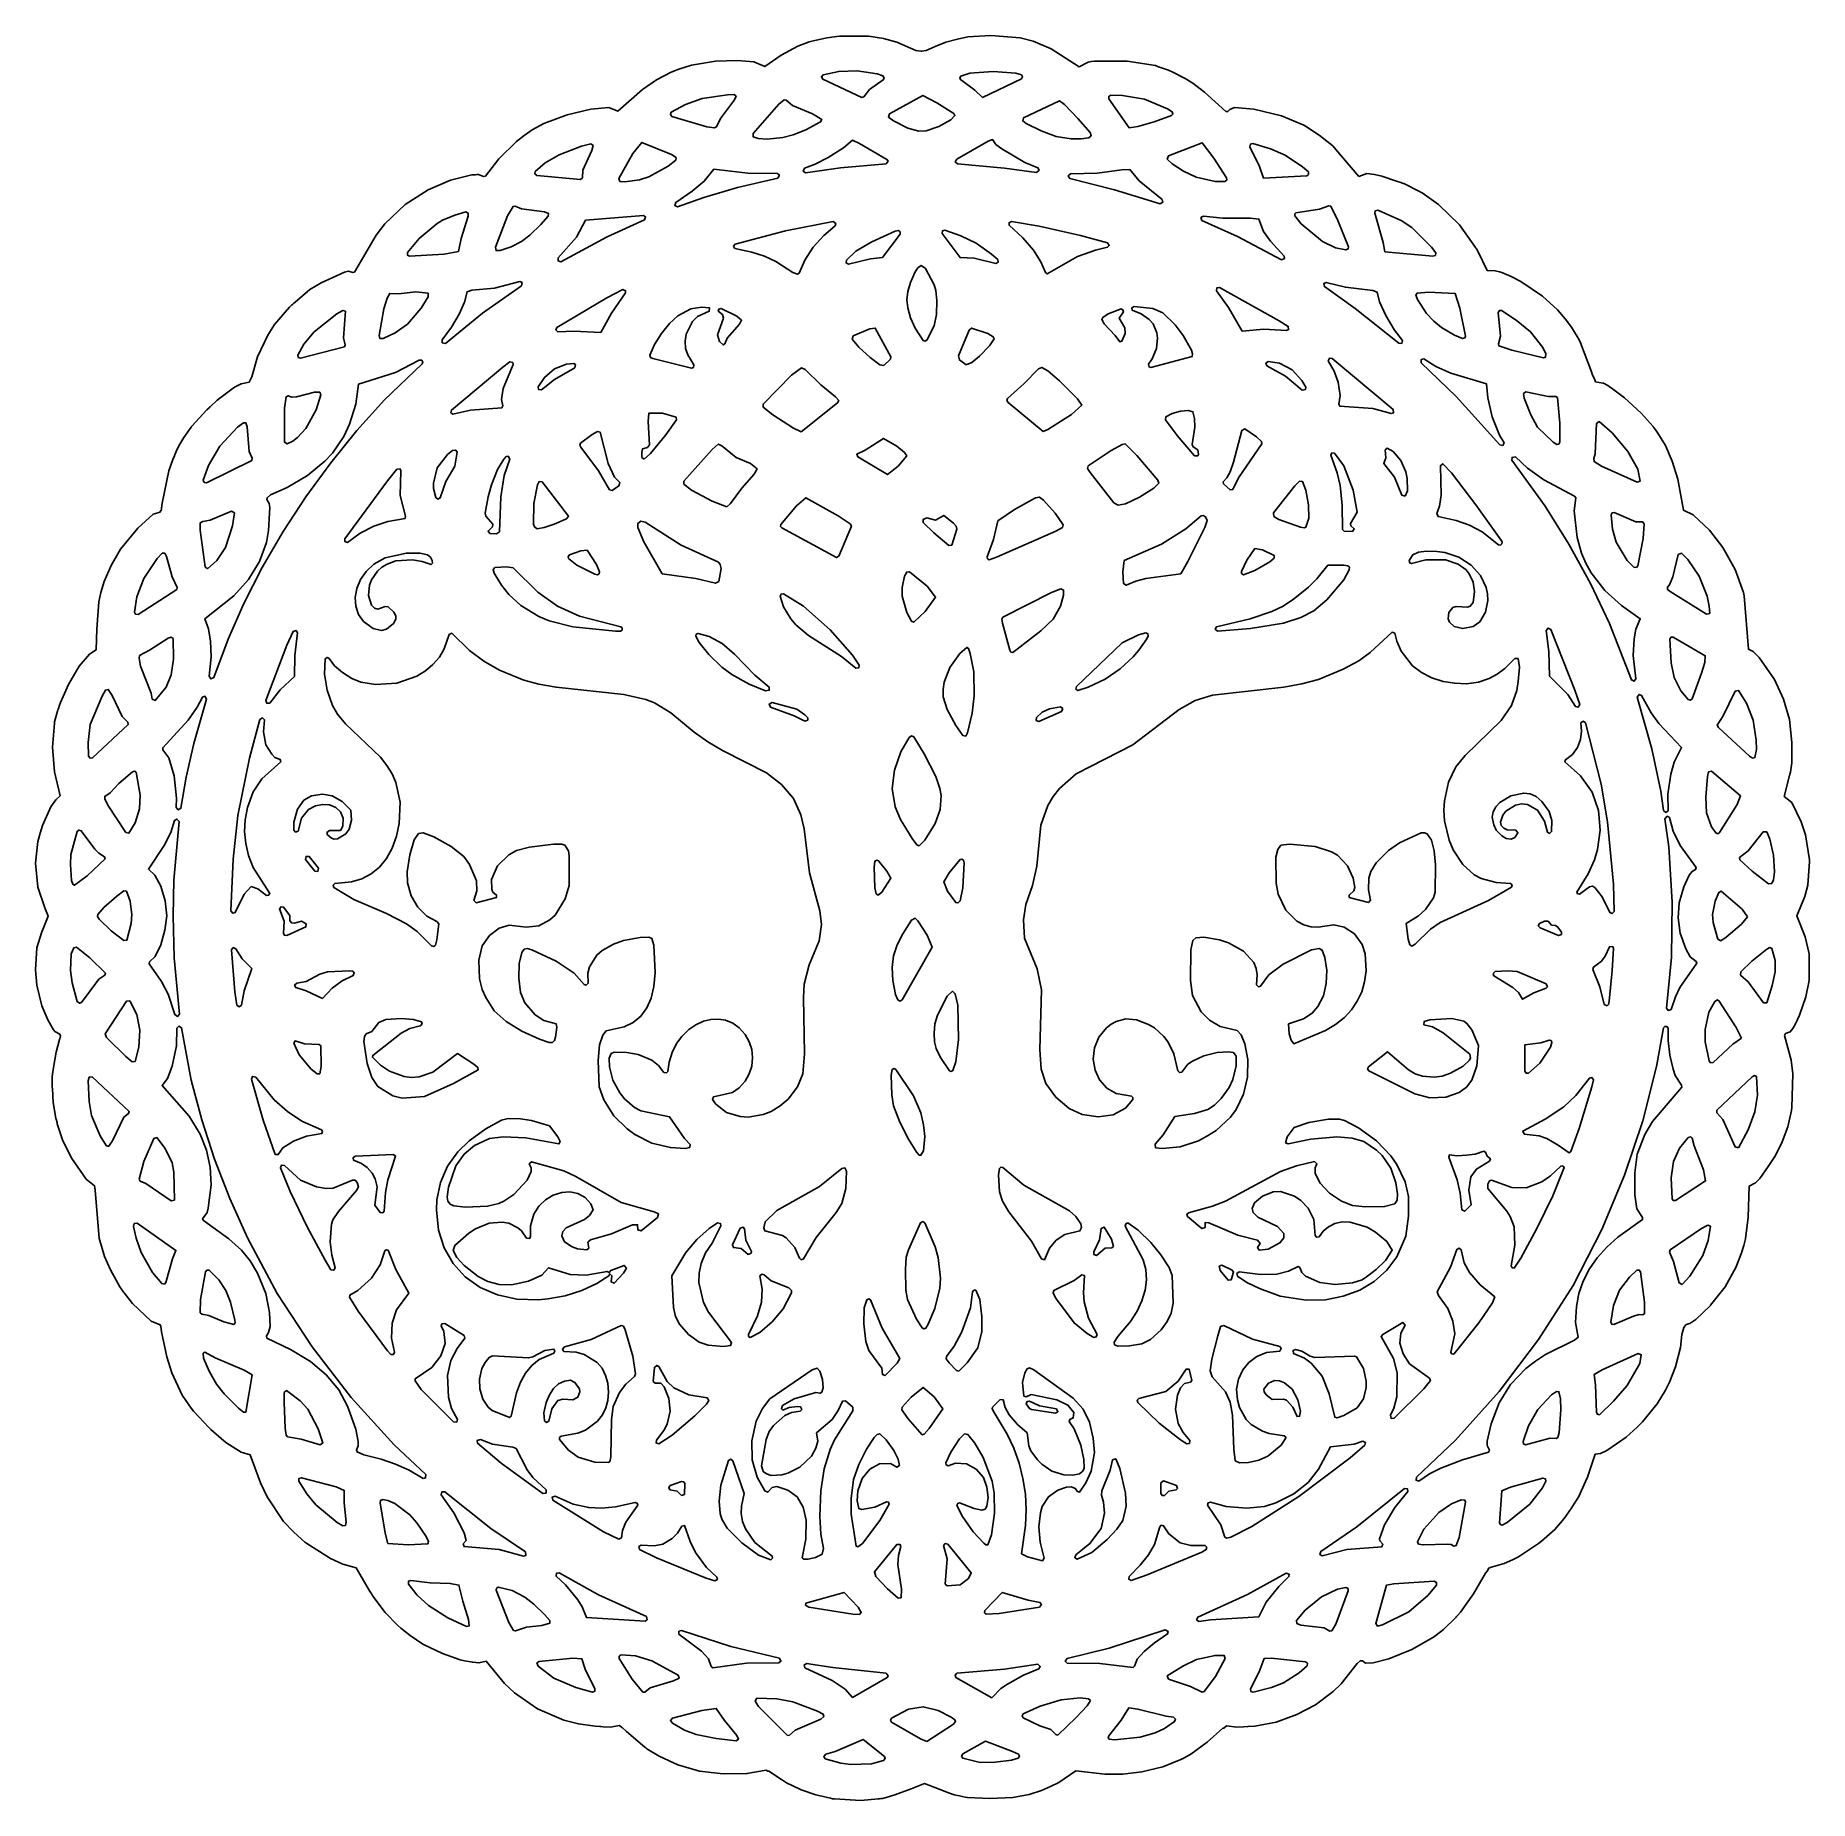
# Model space of a CAD drawing. Header units: millimetres. Extents: x 0 to 300, y 0 to 298.
import ezdxf

# ---------------------------------------------------------------- set-up
doc = ezdxf.new("R2010")
doc.units = ezdxf.units.MM
doc.layers.add('CUT', color=7, linetype='CONTINUOUS')

msp = doc.modelspace()

# ---------------------------------------------------------------- linework, layer by layer
at = {"layer": 'CUT'}
for points in [[(3.3114, 182.1419), (3.3451, 182.3465), (3.849, 184.1589), (3.9146, 184.3563), (3.9935, 184.5935), (4.1843, 185.1674), (4.3237, 185.587), (5.6729, 188.6566), (7.5156, 191.7681), (9.2318, 193.7951), (10.372, 194.4813), (10.4806, 198.0064), (10.8061, 202.6339), (11.1589, 204.1819), (11.751, 206.0601), (12.9068, 208.7394), (14.5018, 211.5292), (17.4071, 215.0704), (20.031, 217.4224), (21.1816, 217.7771), (21.2117, 217.9178), (21.3349, 218.0193), (21.5071, 219.3), (22.6749, 224.7629), (23.3418, 226.6547), (23.6135, 227.309), (23.627, 227.3415), (23.6852, 227.4818), (23.9046, 228.0101), (24.3655, 228.9687), (25.2057, 230.4118), (26.4025, 232.1398), (26.4104, 232.149), (26.4569, 232.2036), (26.5061, 232.2613), (26.5595, 232.324), (29.0854, 235.0671), (29.4402, 235.4068), (29.5129, 235.4764), (29.5818, 235.5424), (29.6318, 235.5903), (30.8262, 236.6708), (33.752, 238.8838), (34.8495, 239.461), (36.2517, 239.7341), (36.6787, 240.6379), (37.6608, 244.0303), (39.3834, 247.6868), (40.5321, 249.4857), (43.0373, 252.4083), (43.462, 252.7959), (43.5469, 252.8733), (43.7297, 253.0402), (43.988, 253.276), (46.4743, 255.3664), (48.4173, 256.54), (52.3217, 258.2958), (53.0138, 258.4637), (53.7203, 258.2461), (54.0206, 258.3372), (57.7046, 264.5745), (59.1696, 266.4635), (62.5832, 269.7495), (66.4791, 272.2561), (70.2555, 273.8731), (73.8526, 274.7538), (74.452, 274.7928), (74.7263, 274.8106), (74.8033, 274.8156), (74.8811, 274.8207), (74.9671, 274.8207), (75.8234, 274.4613), (76.1296, 274.5128), (78.4253, 277.4782), (81.3875, 280.41), (82.6685, 281.408), (84.0245, 282.3447), (86.0191, 283.4609), (89.9655, 284.9005), (93.9792, 285.8719), (96.981, 286.1435), (98.5296, 285.5008), (102.7073, 289.2017), (105.0458, 290.8431), (107.5422, 292.1384), (108.8171, 292.6137), (110.9722, 293.2825), (115.0416, 293.9609), (118.6871, 294.0838), (121.4911, 293.8668), (123.3501, 293.0499), (126.1391, 294.9631), (128.9526, 296.4883), (130.8552, 297.2088), (131.0537, 297.2782), (133.8333, 297.932), (135.9651, 298.2197), (140.943, 298.1896), (143.3831, 297.7957), (145.6844, 297.173), (148.8914, 295.7952), (149.7518, 295.6564), (149.8378, 295.6762), (149.8872, 295.6576), (150.6276, 295.7766), (152.1138, 296.4351), (153.9344, 297.1684), (155.9288, 297.6845), (157.6565, 298.0648), (161.5401, 298.3099), (166.509, 297.8858), (168.6715, 297.33), (171.7335, 296.0566), (176.4606, 293.029), (177.9771, 293.8203), (178.5348, 293.9328), (179.0786, 293.9902), (184.5915, 293.9936), (189.3438, 293.2099), (189.722, 293.0863), (191.5341, 292.4764), (192.2968, 292.1176), (194.3583, 291.0507), (195.6614, 290.259), (197.6325, 288.7413), (201.2594, 285.4767), (201.5963, 285.4774), (201.9144, 285.8207), (202.7049, 286.1151), (206.0041, 285.8395), (210.6328, 284.7509), (214.4049, 283.1637), (214.7019, 282.9917), (217.0329, 281.4516), (218.8002, 280.0828), (218.8027, 280.0809), (218.8033, 280.0804), (218.8033, 280.0804), (219.3065, 279.6372), (219.8317, 279.0616), (223.7284, 274.4945), (225.0906, 274.9791), (226.3502, 274.7961), (227.628, 274.5175), (230.099, 273.7087), (230.8247, 273.454), (231.2079, 273.3196), (231.2747, 273.2961), (231.3216, 273.2797), (233.9706, 271.9675), (234.213, 271.8347), (234.2532, 271.8126), (234.277, 271.7996), (234.4276, 271.7171), (237.2037, 269.7569), (240.7337, 266.3142), (243.4475, 262.4647), (243.4874, 262.3978), (243.5339, 262.3198), (243.5763, 262.2486), (243.8667, 261.7614), (245.3886, 258.6245), (246.7465, 258.556), (247.4834, 258.3826), (247.8779, 258.2787), (249.4468, 257.5871), (251.1164, 256.723), (254.7785, 254.2905), (257.3096, 251.9454), (258.5859, 250.4094), (259.6461, 249.0331), (260.9345, 246.8857), (261.1674, 246.3979), (263.0559, 241.4912), (263.2169, 240.9221), (263.5192, 240.2875), (263.716, 239.7763), (264.9656, 239.566), (265.0385, 239.5422), (265.7771, 239.1547), (266.0554, 238.9724), (266.0733, 238.9607), (266.0745, 238.9599), (266.3627, 238.7711), (268.6092, 237.1106), (271.448, 234.4862), (273.4244, 232.2463), (273.4442, 232.2193), (273.458, 232.2006), (273.5402, 232.0884), (274.1355, 231.2766), (275.3654, 229.3379), (275.5182, 229.0246), (276.6869, 226.4057), (277.6301, 223.3559), (278.6003, 218.0985), (280.2146, 217.3105), (280.2285, 217.3002), (280.236, 217.2945), (280.2472, 217.2862), (280.2929, 217.2521), (282.9876, 214.7045), (285.2016, 211.8228), (287.3048, 208.0731), (288.7189, 204.2132), (288.852, 203.6288), (289.5531, 194.6211), (290.3634, 194.1993), (291.3664, 193.1963), (293.9297, 189.4785), (295.4864, 186.1551), (296.4635, 182.7392), (296.8909, 178.8737), (296.8912, 175.9216), (296.8559, 175.4002), (296.6291, 173.812), (296.5012, 173.2654), (295.6018, 169.7522), (296.8798, 168.6912), (298.4693, 165.4297), (299.1831, 163.2253), (299.8616, 159.0015), (299.8699, 158.7441), (299.597, 154.7287), (299.0745, 152.8044), (297.7367, 149.5913), (299.1399, 146.0356), (299.7835, 143.1683), (299.8151, 138.6346), (299.2662, 135.8976), (298.155, 132.7563), (297.479, 131.3186), (297.0477, 130.5055), (296.6013, 129.9704), (295.8297, 129.6575), (295.6557, 129.3643), (296.7598, 125.1649), (297.068, 122.8511), (296.9064, 117.1974), (296.8524, 116.7016), (296.1795, 113.9006), (295.253, 111.402), (295.0082, 110.877), (294.0019, 108.9053), (292.896, 107.2338), (291.4898, 105.2056), (290.7521, 104.4726), (290.7278, 104.4501), (290.71, 104.4336), (290.6791, 104.405), (290.6579, 104.3853), (289.6853, 103.8977), (289.4942, 98.625), (289.0417, 95.0047), (288.771, 93.8613), (288.3246, 92.4736), (287.4291, 90.1233), (285.6157, 86.8965), (283.1396, 83.7562), (283.1364, 83.7529), (280.6509, 81.3519), (279.6531, 80.6866), (279.0395, 80.5152), (278.6364, 80.0169), (278.3002, 78.8187), (278.0768, 76.6155), (277.2263, 73.3705), (276.2196, 70.7823), (275.5391, 69.4502), (274.13, 67.0863), (271.674, 64.0458), (270.7583, 63.1747), (268.8955, 61.4813), (265.6141, 59.2006), (264.561, 58.7212), (263.6311, 58.5814), (262.3372, 54.6955), (262.2743, 54.5371), (262.2709, 54.5285), (262.269, 54.5238), (262.2686, 54.5228), (260.8882, 51.4683), (259.6139, 49.422), (258.4131, 47.7424), (256.8449, 45.8692), (254.5729, 43.8831), (254.1025, 43.5381), (250.7173, 41.2902), (249.6759, 40.7818), (248.2933, 40.1267), (245.8879, 39.4657), (245.8353, 39.3975), (245.6904, 39.3601), (245.4031, 38.8377), (245.1289, 38.4825), (243.1194, 34.9842), (240.9066, 31.9136), (240.4508, 31.4185), (240.2956, 31.2499), (240.2168, 31.1643), (240.1383, 31.0789), (238.011, 28.994), (237.8153, 28.8301), (237.7642, 28.7873), (237.7391, 28.7663), (237.7272, 28.7564), (236.3173, 27.6967), (232.703, 25.5828), (228.8011, 24.0101), (226.1535, 23.3781), (224.8188, 23.3062), (224.3238, 23.6869), (223.9357, 23.6654), (223.4202, 23.2397), (220.7458, 19.7928), (219.4076, 18.5159), (216.4179, 16.2812), (213.2384, 14.602), (209.738, 13.3551), (206.1545, 12.649), (204.996, 12.5783), (204.9875, 12.5778), (204.2494, 12.5327), (203.0976, 12.4625), (201.3546, 12.7102), (200.9082, 12.3289), (200.7548, 12.3195), (198.0991, 9.9407), (195.3151, 7.9479), (193.9011, 7.1564), (193.8747, 7.1433), (193.8518, 7.132), (193.7701, 7.0917), (193.6462, 7.0305), (190.5849, 5.7685), (187.066, 4.9205), (183.8692, 4.5263), (180.8007, 4.5574), (175.9106, 5.0996), (173.0341, 3.1584), (171.6032, 2.4583), (170.0826, 1.7732), (168.0438, 1.1272), (165.2837, 0.6022), (161.3784, 0.421), (157.5961, 0.5734), (157.1758, 0.665), (156.7026, 0.7681), (156.2508, 0.8666), (155.3481, 1.0634), (155.3295, 1.0677), (154.5751, 1.3348), (150.3606, 2.9911), (148.0527, 2.0459), (145.3345, 1.0473), (143.8414, 0.6099), (143.264, 0.4507), (142.93, 0.4034), (142.7573, 0.3789), (142.7177, 0.3733), (142.5295, 0.3466), (139.5804, 0.089), (135.108, 0.3518), (134.8889, 0.3881), (134.8545, 0.3938), (134.8141, 0.4005), (134.4482, 0.461), (131.9724, 1.0351), (129.4745, 1.8989), (129.3706, 1.9455), (129.3594, 1.9505), (129.3585, 1.9509), (129.2617, 1.9944), (127.0209, 3.1005), (126.1663, 3.6229), (124.0206, 5.063), (123.8461, 5.0411), (123.5943, 5.195), (120.3205, 4.6484), (116.5742, 4.5926), (115.8061, 4.6405), (112.3059, 5.0758), (108.6779, 6.1143), (105.5083, 7.5633), (105.5064, 7.5643), (105.5046, 7.5652), (105.5016, 7.5668), (105.4982, 7.5686), (103.4066, 8.8391), (103.3369, 8.8907), (103.281, 8.932), (103.2225, 8.9753), (103.0728, 9.086), (99.9572, 11.7521), (99.2483, 12.4101), (99.1846, 12.4132), (98.7811, 12.7584), (97.2379, 12.5066), (96.0482, 12.5637), (95.6377, 12.5834), (95.4572, 12.592), (94.6867, 12.629), (91.8614, 13.0408), (89.3921, 13.6895), (84.9551, 15.5609), (81.0468, 18.269), (79.3714, 19.8869), (76.2764, 23.6176), (75.0309, 23.3452), (73.9945, 23.4434), (72.6097, 23.675), (71.8906, 23.8697), (68.9186, 24.9222), (65.5505, 26.5326), (63.4437, 27.9459), (61.8658, 29.1897), (61.2759, 29.7211), (59.2228, 31.8524), (57.2935, 34.3703), (57.0769, 34.7173), (56.9367, 34.9419), (56.8004, 35.1603), (56.5689, 35.5312), (54.3018, 39.3937), (52.056, 40.0406), (49.9666, 40.9648), (45.7978, 43.6361), (45.6312, 43.7551), (43.7602, 45.414), (42.0539, 47.2459), (39.2772, 51.381), (38.1327, 53.7638), (36.3663, 58.4964), (34.875, 58.9547), (32.43, 60.4898), (31.9604, 60.8751), (29.7347, 62.8007), (29.6255, 62.9121), (29.5221, 63.0175), (29.3577, 63.1852), (28.6237, 63.9339), (26.8222, 65.8776), (26.4343, 66.3873), (24.9231, 68.5542), (23.1675, 72.3388), (22.3103, 75.0352), (21.4393, 79.299), (21.3048, 80.2541), (21.2394, 80.2773), (21.2054, 80.4436), (19.6873, 81.1074), (16.4989, 84.0864), (15.0948, 85.8799), (15.0075, 86.0005), (14.8933, 86.1583), (14.7701, 86.3285), (14.3863, 86.8588), (12.7845, 89.7536), (11.781, 92.0073), (10.8712, 95.1017), (10.1795, 103.163), (10.1483, 103.6674), (10.1353, 103.679), (10.1107, 103.9655), (8.6725, 105.0462), (6.2505, 108.5887), (4.748, 111.5663), (3.8106, 114.41), (3.7596, 114.6233), (3.6164, 115.2216), (3.5856, 115.3504), (3.4921, 115.7408), (3.1023, 118.0009), (3.0465, 119.0791), (3.0274, 119.4477), (2.9874, 120.2194), (2.9567, 120.8126), (2.9567, 122.4027), (3.1711, 123.9349), (3.5935, 126.5193), (4.1877, 128.6575), (4.2247, 128.7783), (4.2223, 128.7817), (4.3673, 129.3035), (4.2082, 129.5995), (3.3641, 130.03), (3.201, 130.2672), (3.1989, 130.2702), (3.1886, 130.2852), (2.9239, 130.6703), (2.1898, 131.9826), (1.1838, 134.3347), (0.334, 137.8563), (0.1497, 140.4419), (0.3625, 144.1402), (1.1184, 146.7172), (2.262, 149.5285), (1.6751, 150.9372), (0.491, 154.4332), (0.1195, 158.4401), (0.5088, 162.1078), (0.8861, 163.5358), (1.2808, 164.8081), (2.6915, 167.9601), (3.5472, 169.1518), (4.2774, 169.8449), (3.3194, 173.8914), (3.0173, 178.0511)], [(140.0963, 287.953), (141.0376, 289.1658), (143.3525, 290.8129), (143.513, 291.1218), (143.3065, 291.4857), (142.3486, 291.8212), (138.9532, 292.3539), (135.8573, 292.2359), (133.1951, 291.6503), (132.9219, 291.3051), (133.129, 290.9167), (139.7684, 287.8259)], [(160.1105, 287.8378), (166.7028, 290.9676), (166.9065, 291.3215), (166.6953, 291.671), (165.772, 291.9629), (161.9347, 292.232), (158.0037, 291.9372), (156.4533, 291.4427), (156.3136, 291.1599), (156.4211, 290.8633), (158.825, 289.0586)], [(114.8703, 282.7016), (115.1785, 282.8906), (115.8533, 284.2874), (118.2506, 287.4156), (118.5053, 288.0319), (118.1721, 288.3244), (117.0725, 288.2778), (112.782, 287.6529), (109.9759, 286.6692), (107.5561, 285.3291), (107.3961, 284.9471), (107.6584, 284.6266), (113.581, 282.8499)], [(149.3493, 282.1604), (150.5959, 282.2255), (152.7387, 282.9523), (154.7809, 284.0636), (155.4854, 284.7704), (155.3118, 285.1024), (152.4288, 286.917), (150.0371, 288.1963), (144.43, 285.0747), (144.2348, 284.5335), (145.091, 283.8681), (147.4996, 282.6341)], [(186.4002, 282.9364), (189.122, 283.7218), (192.0652, 284.7701), (192.298, 285.0251), (192.1965, 285.4276), (191.3961, 285.8924), (187.4984, 287.5293), (183.7902, 288.184), (181.8299, 288.2177), (181.4796, 288.0126), (181.4868, 287.6067), (184.8943, 282.7094)], [(126.3717, 281.0736), (128.1552, 281.5419), (130.266, 282.3858), (132.776, 283.7065), (132.9584, 284.1408), (131.396, 285.0721), (128.0272, 286.485), (126.9728, 287.3823), (126.6082, 287.4615), (125.7179, 286.7239), (121.3674, 281.7444), (121.3849, 281.1778), (122.254, 280.8885), (123.7251, 280.8037)], [(172.5665, 281.2427), (175.1161, 280.8632), (176.827, 280.8322), (178.1016, 281.0365), (178.497, 281.3698), (178.2971, 281.9367), (176.2552, 284.2708), (173.9837, 286.663), (173.1378, 287.2425), (167.0521, 284.371), (166.9433, 283.8666), (167.4864, 283.4487), (170.0518, 282.1975)], [(92.5413, 274.2796), (92.6224, 275.5554), (94.1385, 278.8935), (94.3512, 279.7449), (93.9343, 279.9842), (92.3576, 279.5883), (88.5934, 278.1657), (86.2327, 276.7727), (84.5552, 275.3119), (84.503, 274.9372), (84.8239, 274.6777), (92.2169, 273.9511)], [(103.7815, 274.4126), (107.0189, 276.241), (108.3039, 277.2608), (108.394, 277.6912), (107.6023, 278.1788), (102.5497, 280.2419), (101.0595, 278.3709), (98.6957, 274.1499), (98.8675, 273.6417), (99.7162, 273.5886), (102.1879, 273.943)], [(143.8283, 276.6149), (144.1888, 277.0483), (143.9864, 277.3644), (139.343, 280.0864), (138.1524, 280.6013), (136.6264, 279.349), (134.0552, 277.7155), (131.8411, 276.5621), (130.0682, 275.8909), (129.8141, 275.407), (130.2379, 275.1117), (136.1603, 275.9416)], [(169.2784, 275.1824), (169.6971, 275.5288), (169.4986, 275.9324), (167.3046, 276.8386), (163.387, 279.159), (162.4078, 279.9167), (161.8223, 280.7144), (161.1022, 280.4754), (155.7928, 277.4066), (155.5385, 276.9587), (155.8939, 276.6305), (163.8441, 275.9109)], [(196.2152, 274.3657), (199.4453, 273.646), (201.0716, 273.6276), (201.4012, 273.8863), (201.3692, 274.2335), (199.2117, 277.5854), (197.2683, 280.1952), (191.5346, 277.9582), (191.3585, 277.412), (192.1965, 276.634), (194.1006, 275.394)], [(207.6033, 274.2141), (214.9184, 274.6158), (215.2356, 274.8314), (215.2058, 275.2486), (214.2263, 276.1262), (211.2827, 278.0915), (208.8042, 279.1689), (205.7951, 280.0334), (205.3916, 279.9287), (205.2981, 279.5224), (206.9167, 276.1473)], [(118.7202, 272.611), (125.5425, 274.2115), (125.8157, 274.7057), (125.4802, 274.9955), (120.4684, 275.0566), (114.7395, 275.6987), (113.1226, 273.6819), (111.0912, 271.9852), (108.3022, 270.0976), (108.1433, 269.5821), (108.6028, 269.3618), (113.0548, 270.9234)], [(190.1244, 269.8858), (190.5928, 270.1437), (190.4866, 270.5727), (186.6271, 273.7487), (185.0548, 275.6628), (183.6752, 275.6305), (179.5304, 275.0263), (175.0248, 274.939), (174.6014, 274.5948), (174.873, 274.1565), (182.4438, 272.2523)], [(71.5977, 261.818), (72.0589, 264.0014), (73.2084, 267.785), (73.2089, 268.3014), (72.8074, 268.4884), (70.9691, 267.9495), (68.8687, 267.094), (67.9663, 266.5286), (64.9253, 263.9995), (62.958, 261.6546), (62.9584, 261.2083), (63.334, 261.0299), (69.1528, 261.3622)], [(82.2296, 263.4977), (83.6368, 264.5458), (85.5027, 266.3531), (86.7694, 267.8024), (86.7834, 268.2572), (86.1395, 268.5106), (82.2158, 268.9938), (81.1634, 269.4716), (80.8174, 269.4322), (79.8683, 267.8614), (77.8309, 262.5346), (77.9377, 261.9738), (78.6153, 261.9657), (80.4927, 262.6153)], [(103.0177, 267.1592), (103.2016, 267.6696), (102.8267, 267.9167), (93.0781, 267.1042), (91.5322, 264.2323), (88.4604, 260.7295), (88.4127, 260.2187), (88.906, 260.0774), (96.7079, 264.2638)], [(123.2876, 261.0088), (125.2122, 260.1208), (128.0858, 258.2762), (128.8775, 257.9591), (129.1657, 258.1562), (130.1187, 260.3549), (131.5453, 262.5276), (133.3279, 264.5216), (135.2424, 266.1735), (135.3578, 266.531), (134.8981, 266.8581), (126.835, 265.3117), (118.3178, 263.0754), (118.0447, 262.7301), (118.2868, 262.3248), (121.183, 261.7203)], [(168.7252, 262.0451), (169.9951, 260.0649), (170.7713, 258.2477), (171.0818, 258.0117), (176.1872, 260.9427), (179.2341, 262.0425), (181.2708, 262.5278), (181.547, 262.8348), (181.2681, 263.2967), (176.6664, 264.5268), (169.7037, 266.0641), (165.0183, 266.8733), (164.6151, 266.682), (164.6372, 266.2363), (166.962, 264.1103)], [(210.6378, 260.4282), (211.1438, 260.6076), (211.1054, 261.0499), (208.82, 263.5699), (207.6298, 265.2164), (206.8196, 267.2857), (205.4256, 267.4491), (200.7494, 267.4507), (197.4947, 267.8072), (197.0454, 267.5511), (197.2204, 267.0645), (203.1953, 264.327)], [(217.5668, 263.4833), (219.7865, 262.4337), (221.5229, 262.0721), (221.8993, 262.2488), (221.9486, 262.5912), (220.1968, 267.033), (218.9786, 269.4987), (218.6304, 269.5491), (217.0974, 268.9599), (213.0921, 268.3695), (212.8812, 268.149), (212.8965, 267.8192), (213.9856, 266.4738)], [(228.1335, 261.7617), (236.2063, 260.9986), (236.6646, 261.1519), (236.7036, 261.5687), (236.0001, 262.5635), (232.654, 265.8756), (230.8724, 267.0443), (226.9266, 268.7858), (226.5011, 268.6852), (226.4008, 268.2755), (227.8449, 263.3561)], [(143.2185, 260.8043), (146.1989, 264.718), (146.2316, 265.1233), (145.9324, 265.3454), (145.3894, 265.2456), (141.4187, 263.4655), (138.758, 261.8607), (137.1322, 260.3295), (137.0957, 259.8883), (137.487, 259.6813), (141.2247, 260.5711)], [(158.721, 260.6602), (162.3825, 259.8032), (162.7735, 260.0067), (162.7426, 260.4464), (161.6788, 261.389), (159.0488, 263.2025), (156.4896, 264.4807), (153.7952, 265.4138), (153.3701, 265.2851), (153.3232, 264.8435), (156.3403, 260.7959)], [(152.3785, 251.1583), (152.4091, 253.5125), (152.2646, 255.2248), (151.9679, 256.1843), (150.4812, 258.9607), (149.7967, 259.4442), (149.2322, 259.0458), (148.7835, 258.3736), (147.9441, 256.584), (147.4922, 255.0786), (147.3492, 253.6728), (147.4914, 252.2765), (147.9759, 250.6077), (148.7484, 248.8588), (150.0894, 246.7516), (150.4067, 246.6353), (150.7005, 246.8022), (151.9793, 249.2647)], [(62.9642, 249.5483), (65.3073, 252.224), (66.4419, 254.1394), (66.4592, 254.7518), (64.3728, 254.9825), (61.4808, 254.6504), (59.9665, 254.7247), (59.5152, 253.9224), (58.9928, 252.1511), (58.1836, 247.6128), (58.3232, 247.0967), (58.8644, 247.124), (60.8993, 248.0689)], [(82.2492, 256.0166), (82.3243, 256.5564), (81.9425, 256.7257), (77.6985, 255.5933), (73.8332, 255.2591), (73.0381, 255.0031), (72.6271, 253.2621), (71.7126, 251.2463), (70.424, 249.0064), (68.852, 246.8886), (68.8489, 246.3545), (69.3791, 246.2892), (75.6773, 251.3914)], [(95.623, 248.1447), (97.4464, 251.3648), (99.8322, 254.8149), (99.8376, 255.1902), (99.3385, 255.3839), (96.6746, 253.9832), (88.1931, 248.9619), (88.0209, 248.5541), (88.3667, 248.2288), (91.0702, 248.3506)], [(204.0342, 248.3242), (207.655, 248.6838), (211.5162, 248.451), (211.8554, 248.6324), (211.7944, 249.1458), (210.2339, 250.1212), (200.19, 255.7411), (199.7208, 255.6563), (199.6629, 255.1831), (201.7042, 252.366)], [(228.2605, 250.9965), (227.1893, 253.2975), (226.814, 254.9613), (226.0967, 255.2305), (221.4461, 255.7701), (218.2005, 256.5916), (217.8213, 256.4304), (217.9076, 255.87), (223.1255, 252.1982), (230.4934, 246.3199), (230.9752, 246.2934), (231.1213, 246.7859), (229.7514, 248.5309)], [(236.3741, 250.0311), (237.6725, 248.9711), (239.8924, 247.6694), (241.2547, 247.0869), (241.6433, 247.2101), (241.7423, 247.5342), (240.7667, 252.2382), (240.0043, 254.6952), (235.4682, 254.952), (233.5671, 254.7959), (233.3238, 254.41), (233.6103, 253.678), (235.1636, 251.3631)], [(52.444, 246.0181), (52.1609, 247.1974), (52.4865, 251.7346), (52.0605, 251.8568), (51.0594, 251.2928), (47.2304, 248.2356), (45.4463, 246.1782), (44.4269, 244.2765), (44.5306, 243.9118), (44.8915, 243.7958), (52.325, 245.7041)], [(111.2775, 242.1991), (111.3807, 242.6701), (110.3295, 244.3423), (109.976, 245.4182), (109.8778, 246.6647), (110.0661, 247.8595), (111.1328, 249.9613), (111.9848, 250.8024), (113.9553, 251.7041), (114.0111, 252.2697), (112.6259, 252.3872), (110.8673, 252.0976), (108.6669, 250.9665), (107.2535, 249.6666), (105.888, 247.9426), (104.7217, 246.1142), (103.9282, 244.2837), (104.0294, 243.9194), (104.43, 243.7131), (110.9434, 242.1081)], [(116.3434, 250.5743), (115.354, 247.7589), (115.6667, 246.5885), (116.2899, 246.0352), (116.5942, 246.1999), (116.9913, 247.1881), (119.0814, 249.5519), (119.4301, 250.1835), (118.6261, 250.9015), (115.9896, 252.1911), (115.5945, 252.0794), (115.4935, 251.7169), (116.1822, 251.1632)], [(184.1554, 248.898), (183.2033, 250.5736), (183.9308, 251.6389), (183.8664, 251.9758), (183.5653, 252.1402), (181.3546, 251.2526), (180.4484, 250.645), (180.2953, 250.3493), (180.7143, 249.6023), (182.5332, 247.6306), (183.3332, 246.5689), (183.6963, 246.6572), (184.2531, 247.951)], [(188.3165, 250.3001), (188.9527, 249.5905), (189.6036, 248.0623), (189.7295, 247.1829), (189.5417, 245.3949), (188.8039, 243.666), (188.1579, 242.7832), (188.2681, 242.3143), (188.6031, 242.2279), (195.5545, 244.0661), (195.6384, 244.5412), (195.4325, 245.1434), (194.0511, 247.6093), (192.6897, 249.394), (190.6184, 251.4673), (188.9361, 252.1773), (185.7445, 252.5374), (185.3873, 252.3197), (185.442, 251.8711), (186.9462, 251.2745)], [(247.2912, 246.2157), (247.3978, 245.8827), (249.5646, 245.1485), (254.9179, 243.8499), (255.2747, 243.961), (255.3368, 244.4959), (254.7933, 245.5937), (252.7346, 248.2392), (250.3241, 250.2302), (247.846, 251.848), (247.4639, 251.865), (247.2376, 251.5146), (247.6575, 247.4936)], [(142.8075, 242.6381), (143.4519, 242.5526), (144.6142, 243.6294), (144.6374, 244.0165), (142.016, 248.8615), (141.1118, 248.7675), (138.2839, 247.5607), (138.1326, 247.0155), (139.2487, 245.6398), (141.1316, 243.8743)], [(157.3804, 242.6519), (158.3365, 243.0791), (159.6166, 244.1424), (161.314, 245.901), (162.0766, 247.0313), (161.9349, 247.4124), (161.0276, 247.9332), (158.3019, 248.8758), (157.8988, 248.5377), (156.0707, 244.2015), (156.2462, 243.4951)], [(35.3425, 202.3549), (38.4163, 208.412), (41.9653, 214.4792), (45.8234, 220.3869), (50.0266, 226.1031), (54.4389, 231.5738), (59.0822, 236.7327), (65.4511, 242.8465), (65.5559, 243.1393), (65.3893, 243.444), (64.9731, 243.4763), (60.9545, 241.3783), (54.6817, 239.3684), (54.221, 235.9973), (53.1569, 232.6447), (52.223, 230.5641), (50.2913, 227.7572), (49.0124, 226.3843), (46.0561, 223.9499), (42.6442, 221.9572), (39.8123, 220.6783), (39.2656, 220.218), (39.2121, 219.8847), (39.6323, 219.223), (39.7039, 218.5845), (39.4915, 214.668), (39.1482, 212.6241), (37.9523, 209.4152), (36.1105, 206.3958), (33.644, 203.6195), (28.7074, 199.7682), (29.3463, 198.0658), (29.7123, 195.9745), (29.8021, 193.2999), (29.4807, 190.0557), (29.7531, 189.5939), (30.2421, 189.8139), (32.6807, 196.3067)], [(78.9133, 235.4006), (79.0778, 235.7451), (78.8474, 236.7863), (79.1496, 238.6601), (80.8134, 242.7085), (80.748, 243.0807), (80.2518, 243.1926), (79.0811, 242.2951), (70.3869, 235.0286), (70.2823, 234.5579), (70.6654, 234.3221), (73.6236, 235.0065)], [(91.2729, 242.1645), (91.388, 242.6932), (91.0649, 242.8932), (89.8222, 242.7845), (87.8227, 242.0117), (86.0988, 240.5294), (85.0621, 238.9649), (85.1248, 238.4873), (85.6008, 238.413), (87.7946, 240.1704)], [(214.1569, 238.3951), (214.6825, 238.5035), (214.7382, 238.8759), (214.0669, 240.0282), (212.4703, 241.8363), (210.2974, 242.9711), (208.4002, 243.2364), (208.0286, 242.9289), (208.1864, 242.5075), (211.3456, 240.7329)], [(220.2145, 239.7538), (220.5788, 237.5069), (220.3536, 236.0338), (220.4991, 235.6916), (226.0853, 235.2805), (229.2039, 234.4195), (229.5891, 234.5565), (229.5437, 235.1177), (219.206, 243.7335), (218.7575, 243.7628), (218.5624, 243.3579), (219.5375, 241.6078)], [(246.2661, 233.8916), (245.509, 237.1011), (245.2698, 239.469), (239.2565, 241.2575), (236.7543, 242.3848), (234.6919, 243.6663), (234.2565, 243.5904), (234.2344, 243.0276), (240.1756, 237.323), (247.5557, 229.1551), (248.0571, 229.0581), (248.2587, 229.4933), (247.5097, 230.763)], [(129.4718, 231.3437), (135.6458, 236.241), (135.8528, 236.6584), (135.3208, 237.2747), (132.7942, 239.2556), (130.1463, 241.8468), (129.558, 242.136), (127.8869, 240.9012), (123.0721, 236.0364), (123.0816, 235.4951), (124.7009, 234.2199), (128.2151, 231.9363)], [(171.1912, 231.762), (175.1593, 234.2683), (176.9134, 235.8729), (176.211, 236.9229), (173.163, 239.9707), (171.1707, 241.6607), (170.1442, 242.2401), (169.6097, 241.9923), (167.1994, 239.4918), (164.3512, 236.9519), (164.2659, 236.6154), (164.4882, 236.2818), (170.3602, 231.4217)], [(45.7846, 231.9195), (47.5337, 235.0428), (48.3192, 237.6193), (48.1526, 238.0389), (47.2482, 238.0261), (44.207, 237.2328), (43.4614, 237.1769), (42.8204, 237.4403), (42.4816, 237.2709), (42.2087, 235.3145), (42.2103, 229.593), (42.6493, 229.2916), (43.5781, 229.772), (44.3791, 230.3612)], [(253.883, 232.1035), (256.5751, 229.58), (257.1593, 229.2281), (257.4946, 229.2836), (257.6674, 229.5762), (257.669, 232.8039), (257.3065, 237.1317), (256.9832, 237.3205), (255.6903, 237.3296), (251.947, 238.0964), (251.5292, 237.7956), (251.6712, 237.0392), (252.7735, 234.2406)], [(102.9544, 226.7388), (104.0369, 227.6831), (106.6373, 230.8272), (108.4235, 233.3457), (108.3586, 233.814), (106.0659, 234.4898), (103.7593, 234.5084), (103.6385, 233.0658), (103.8474, 229.1217), (103.5237, 228.6859), (102.6691, 228.4551), (102.5833, 227.8879), (102.5998, 227.021)], [(196.4897, 227.2638), (196.6306, 227.5321), (196.5442, 228.2949), (195.702, 228.7821), (195.5776, 229.1854), (196.0284, 232.1028), (195.968, 233.603), (195.6994, 234.7494), (194.9442, 234.9656), (193.5756, 234.816), (192.1655, 234.4313), (191.132, 233.8827), (191.0477, 233.3618), (192.9988, 230.7376), (195.9569, 227.2767)], [(36.7539, 226.8843), (36.2525, 228.0461), (35.8929, 232.1909), (35.67, 232.8354), (35.2496, 232.8624), (34.2698, 232.1051), (31.2906, 228.9463), (29.3351, 225.6263), (28.4753, 223.1799), (28.6281, 222.7981), (29.0367, 222.7506), (36.6841, 226.5027)], [(97.1234, 221.5702), (97.5609, 221.4555), (98.6624, 222.1908), (98.8548, 222.7687), (97.9474, 223.6744), (96.8734, 226.0146), (95.5354, 231.2601), (95.1079, 231.38), (94.1623, 230.8731), (92.2282, 229.4208), (92.1117, 229.1048), (92.2746, 228.7392), (95.2417, 224.7686)], [(202.4474, 221.5839), (203.3629, 223.5514), (207.3387, 229.3042), (207.2738, 229.7042), (206.4424, 230.4804), (204.4323, 231.8221), (203.9227, 231.5859), (202.5532, 226.1996), (201.9748, 224.5822), (201.4137, 223.5462), (200.7772, 222.8686), (200.8708, 222.5419), (201.9681, 221.5344)], [(271.2371, 223.0176), (270.8357, 225.0439), (269.156, 228.0472), (266.549, 231.1663), (264.3393, 233.0804), (263.8804, 232.7531), (263.6565, 227.6325), (263.4192, 226.8587), (263.4662, 226.3124), (264.7266, 225.5628), (270.7372, 222.8297)], [(70.9573, 225.5287), (71.3713, 227.8878), (71.1239, 228.2677), (70.5967, 228.1715), (69.7422, 227.5219), (68.0155, 225.2802), (67.3563, 222.6772), (67.3905, 221.7447), (67.7811, 220.2211), (68.117, 219.9878), (68.4833, 220.1695), (69.473, 222.9503)], [(116.942, 218.6896), (117.5566, 219.2256), (119.4723, 221.8079), (121.5483, 224.1878), (122.0381, 225.0638), (120.9243, 225.9929), (118.5006, 226.9968), (116.1133, 228.988), (115.4797, 229.2665), (114.4307, 228.3786), (109.6739, 223.0326), (109.6903, 222.5112), (110.982, 221.472), (114.4622, 219.6284)], [(145.9026, 225.5683), (147.321, 227.266), (146.9362, 227.8605), (145.6565, 228.9045), (143.3922, 230.231), (140.3033, 228.2398), (138.898, 227.5658), (139.0471, 227.1161), (144.0909, 224.1232)], [(183.0292, 218.9421), (184.3078, 219.1992), (186.6461, 220.3199), (189.074, 221.7993), (189.9289, 222.6626), (189.7612, 223.1945), (186.2007, 227.3573), (184.2403, 229.3011), (183.7049, 229.2016), (181.8605, 228.2038), (178.0051, 225.594), (177.8779, 225.1571), (178.319, 224.4928), (182.3415, 219.3649)], [(231.538, 220.4629), (231.9197, 221.3962), (231.8935, 223.4532), (231.6742, 224.5937), (230.8153, 226.5095), (229.5401, 227.9998), (228.5299, 228.5759), (228.1442, 228.2789), (228.3081, 226.9538), (227.9402, 226.0191), (229.7669, 223.6856), (230.9914, 220.6141)], [(57.2871, 215.4066), (59.6455, 216.1928), (62.5725, 216.7184), (62.6353, 217.0799), (61.7624, 220.5716), (61.8745, 224.7707), (61.7144, 225.0767), (61.2028, 225.053), (59.5826, 223.0703), (52.3895, 213.2668), (52.4079, 212.7864), (52.8362, 212.6541), (55.0027, 214.2342)], [(78.5173, 214.4467), (78.7267, 220.3337), (79.3334, 223.9726), (80.2686, 226.7462), (79.9619, 227.2291), (79.6571, 227.1727), (79.2669, 226.7263), (78.1828, 225.0008), (77.1603, 222.3961), (76.6165, 220.3463), (76.0823, 217.6155), (76.2301, 217.1114), (77.3723, 215.7278), (77.3415, 215.2966), (76.6057, 214.5627), (76.9001, 214.1852), (78.0228, 214.1281)], [(220.5795, 222.2565), (220.8816, 218.9622), (220.9506, 214.8643), (221.2586, 214.5588), (222.6424, 214.4906), (222.9541, 214.9751), (222.3872, 215.4758), (222.2955, 215.8779), (223.4379, 217.7753), (222.7855, 221.4949), (221.1787, 225.5847), (219.6312, 227.7355), (219.1588, 227.7833), (218.9638, 227.3858), (220.0539, 224.4235)], [(244.5811, 214.4405), (247.327, 212.2526), (247.6358, 212.206), (247.903, 212.4302), (247.9107, 212.7423), (247.4478, 213.4734), (243.4914, 219.0009), (239.3659, 224.3912), (237.9361, 225.9591), (237.4941, 225.6081), (237.6055, 220.6306), (237.3324, 218.7669), (236.8744, 217.5316), (237.1209, 217.026), (240.1457, 216.3427), (242.4401, 215.5749)], [(252.2029, 225.2307), (250.1679, 227.1128), (249.6069, 227.0155), (249.5974, 226.5681), (255.1917, 218.8025), (259.2255, 212.3421), (262.8425, 205.711), (266.0777, 198.9396), (269.7726, 189.4219), (270.2584, 189.2033), (270.5408, 189.5816), (270.0769, 193.5641), (270.2573, 196.3493), (270.5412, 197.9785), (271.2758, 199.7564), (268.1229, 201.972), (265.2883, 204.5352), (262.9965, 207.5234), (262.0799, 209.1388), (261.3586, 210.8313), (260.5989, 213.5147), (260.1151, 217.9907), (260.3846, 220.2037), (260.1722, 220.4695), (255.0037, 223.2233)], [(84.2497, 215.7262), (84.4351, 215.2689), (84.8732, 214.9672), (86.051, 215.1646), (87.7416, 215.7676), (89.8208, 216.6461), (90.2018, 217.0841), (85.7269, 222.8712), (85.2241, 222.9242), (84.9214, 222.398), (84.3173, 219.2155)], [(214.4989, 215.1025), (214.7927, 215.2315), (215.2534, 216.7351), (215.1992, 219.0288), (214.775, 221.4761), (214.1783, 222.9689), (213.6908, 223.0027), (212.9293, 222.1935), (209.3225, 217.6496), (209.3307, 217.0415), (210.1754, 216.5101), (213.8575, 215.2336)], [(135.8573, 210.3519), (137.9755, 215.422), (137.7975, 215.772), (135.7502, 217.136), (130.2899, 220.2181), (128.6921, 218.8544), (126.063, 215.7011), (126.0095, 215.3615), (126.2026, 215.1219), (135.4655, 210.0871)], [(172.525, 214.5566), (173.6416, 215.1804), (173.7567, 215.6411), (172.4133, 217.5983), (170.4572, 219.8238), (169.7611, 220.3273), (169.1082, 220.2147), (165.5368, 218.2165), (162.722, 216.2917), (162.0067, 213.1678), (160.9104, 210.2333), (160.9729, 209.8915), (161.2786, 209.7262), (162.4901, 210.1737)], [(29.2, 208.173), (30.7649, 209.6207), (32.2361, 211.7802), (33.3868, 215.4498), (33.7499, 217.6412), (33.255, 217.9255), (29.6309, 216.4177), (28.4126, 216.2163), (27.9626, 215.957), (27.9334, 214.7196), (28.7806, 208.5102)], [(109.2303, 212.1771), (103.1449, 216.0626), (102.4199, 216.2461), (101.8876, 215.8747), (101.8887, 215.2037), (102.9153, 212.7761), (106.0078, 207.3637), (111.687, 206.5725), (115.0291, 205.7728), (115.5685, 206.0703), (115.9705, 208.2569), (115.8187, 208.9501), (115.5254, 209.2995)], [(154.9486, 212.1765), (155.8138, 214.9179), (155.7062, 215.387), (155.2446, 215.8981), (153.5738, 217.2125), (152.1648, 216.4407), (150.7498, 216.7899), (150.1219, 216.5577), (150.0954, 216.0186), (151.8872, 214.2837), (154.4331, 212.1293)], [(193.6204, 207.3721), (194.8538, 209.4318), (197.6727, 215.1584), (198.0728, 216.3549), (197.8031, 216.982), (197.436, 217.2266), (197.0919, 217.1703), (194.4851, 214.9257), (190.3502, 212.3605), (184.0721, 209.5942), (183.844, 207.6897), (183.974, 205.7049), (184.4287, 205.4193), (186.0508, 206.1353), (187.7581, 206.5408)], [(267.1943, 212.712), (269.0534, 209.5983), (270.2051, 208.4695), (270.6132, 208.407), (270.8549, 208.6983), (271.7688, 213.3036), (271.953, 215.785), (271.6726, 216.1165), (270.5001, 216.1426), (266.8776, 217.7013), (266.5079, 217.6465), (266.3432, 217.3109), (266.5878, 214.8771)], [(24.0317, 205.0316), (23.1976, 206.8488), (22.2817, 210.2583), (21.9494, 210.8583), (21.5271, 210.8284), (20.6548, 209.9463), (18.4504, 206.5726), (17.2416, 203.4475), (16.8664, 200.8601), (17.0353, 200.5122), (17.456, 200.485), (24.0113, 204.7263)], [(60.6933, 200.878), (59.6951, 201.7843), (59.1915, 201.8265), (57.987, 201.4043), (57.3988, 201.5529), (56.9105, 202.0358), (56.3867, 203.7105), (56.5391, 205.419), (56.9033, 206.323), (57.9068, 207.8126), (58.6476, 208.4627), (59.5177, 209.006), (61.0019, 209.5209), (63.8211, 209.7107), (65.4565, 209.4381), (66.9682, 208.9265), (67.1959, 209.1767), (67.1698, 209.58), (66.8621, 210.1542), (66.3654, 210.5442), (65.0665, 210.8523), (62.8003, 210.8517), (59.214, 210.0273), (57.3098, 208.994), (56.0134, 207.753), (55.0148, 206.3707), (54.3996, 204.8776), (54.1386, 203.3753), (54.2536, 201.8718), (54.6999, 200.4923), (55.5404, 199.311), (57.1722, 198.0902), (58.5927, 197.7936), (59.4562, 198.0237), (60.6242, 198.9734), (60.9843, 199.6642), (61.0293, 200.2558)], [(94.6408, 207.2703), (95.0859, 207.189), (95.3865, 207.3701), (95.4332, 207.7142), (94.9191, 208.9309), (93.3115, 211.3551), (92.2388, 211.2471), (90.3301, 210.5573), (90.1195, 210.2931), (90.1849, 209.9615), (91.5726, 208.7932)], [(208.6577, 209.3799), (209.392, 210.012), (209.4233, 210.4334), (207.4473, 211.4004), (206.1223, 211.6176), (204.8021, 209.6434), (203.8742, 207.7654), (203.9129, 207.3827), (204.2555, 207.2078), (206.1261, 207.9174)], [(238.381, 209.7362), (240.5226, 209.002), (241.8395, 208.0068), (242.3811, 207.3624), (243.0366, 205.9685), (243.2497, 204.345), (243.0229, 202.5041), (242.55, 201.8844), (242.0837, 201.7091), (240.1746, 201.8243), (239.6045, 201.6376), (238.9095, 200.8323), (238.7868, 199.7664), (239.0315, 199.2107), (239.8366, 198.4597), (241.273, 198.0938), (243.0137, 198.4405), (244.1425, 199.2347), (245.1352, 200.8595), (245.4999, 202.8289), (245.4399, 203.9729), (245.2265, 205.0642), (244.287, 207.0555), (242.6993, 208.8028), (240.619, 210.1566), (238.2787, 210.9365), (236.9014, 211.1235), (235.1508, 211.1821), (233.796, 210.999), (232.8592, 210.5828), (232.2373, 209.5868), (232.3178, 209.222), (232.6447, 209.0792), (235.0201, 209.7128)], [(283.0007, 200.6611), (282.9392, 201.9053), (282.5549, 203.5674), (281.2175, 206.9325), (279.2859, 209.7632), (278.2158, 210.8162), (277.6931, 210.6173), (276.7714, 206.8488), (276.2259, 205.5154), (275.8616, 205.0887), (275.8777, 204.7002), (276.303, 204.3609), (282.4533, 200.5079)], [(80.1201, 203.8553), (82.1414, 201.9882), (85.1432, 200.1638), (86.9119, 199.4317), (90.9205, 198.3874), (98.1006, 197.668), (98.9572, 197.6358), (99.2609, 197.8589), (99.2644, 198.2006), (99.0408, 198.4094), (92.0446, 200.1718), (88.3266, 201.8753), (84.9738, 204.2443), (80.8579, 208.351), (79.7656, 208.5257), (77.7389, 208.4194), (77.4503, 208.0811), (77.5934, 207.4863), (78.8679, 205.4081)], [(146.5313, 203.6018), (147.3368, 200.8158), (148.1381, 199.3395), (148.5186, 199.1572), (150.4293, 200.994), (152.2015, 203.4093), (150.7581, 205.2627), (147.7904, 207.7031), (147.3403, 207.641), (146.936, 206.9536), (146.5348, 205.0282)], [(210.9697, 199.0178), (213.9322, 199.9564), (216.1263, 201.1177), (218.2897, 202.9295), (221.17, 206.3137), (222.1125, 208.0321), (222.1168, 208.5015), (221.8883, 208.7095), (221.1647, 208.7978), (218.4576, 208.7945), (216.6496, 206.5326), (215.2223, 205.1064), (212.6512, 202.9889), (210.8231, 201.8129), (209.0214, 200.9597), (205.3698, 199.7224), (199.6967, 198.4116), (199.4554, 197.9999), (199.8165, 197.6423), (205.441, 198.0916)], [(127.7287, 199.7191), (128.5866, 198.7365), (130.7363, 196.9115), (136.3198, 193.3792), (138.7036, 191.391), (139.2155, 191.4623), (139.2765, 191.9111), (138.163, 193.6245), (134.3875, 197.8764), (129.8964, 201.8592), (126.4914, 203.9685), (126.1091, 203.9301), (125.9338, 203.5882), (126.5224, 201.7616)], [(164.9168, 194.1009), (165.2819, 194.0304), (169.9793, 197.7211), (172.0618, 199.7124), (173.3203, 201.9001), (173.8423, 203.764), (173.84, 204.5956), (173.3761, 204.8292), (171.7962, 204.1694), (163.5816, 200.0034), (163.4093, 199.7111), (163.5199, 198.9965), (164.7379, 194.4319)], [(255.9559, 190.0644), (259.0325, 186.9827), (260.3452, 184.9102), (260.7766, 184.7941), (261.0391, 185.266), (260.2158, 187.6947), (256.1423, 197.946), (255.6941, 198.1743), (255.3741, 197.7863), (255.8378, 194.2331)], [(19.6425, 187.2149), (19.8554, 186.1745), (20.3562, 185.9604), (22.2057, 188.2191), (23.0634, 190.3096), (23.454, 192.9499), (23.3796, 196.4198), (23.0585, 196.6262), (22.5577, 196.4564), (19.4111, 194.4336), (17.6922, 193.5339), (17.6111, 193.1023), (17.8476, 191.7266)], [(43.8607, 189.9787), (43.9211, 193.5532), (44.4094, 197.4048), (44.1535, 197.7758), (43.6657, 197.6125), (42.6155, 195.287), (39.0436, 185.9281), (39.1894, 185.4753), (39.6952, 185.5037), (41.4387, 187.7253)], [(49.421, 187.6819), (50.3185, 185.0894), (51.1562, 183.6454), (52.4887, 181.9793), (58.4055, 176.3648), (59.5087, 174.9791), (60.3865, 173.5849), (61.0231, 172.102), (61.74, 168.7962), (61.589, 165.1735), (61.1344, 163.0095), (60.3917, 160.9878), (59.42, 159.242), (58.2345, 157.8156), (56.8178, 156.6566), (55.2371, 155.8072), (53.5361, 155.2892), (50.6726, 155.0301), (50.4012, 154.7241), (50.5097, 154.3652), (53.9088, 152.3136), (59.4452, 149.9825), (62.8068, 148.2259), (64.6092, 146.9445), (67.0555, 144.5017), (67.4096, 144.3901), (67.704, 144.6164), (67.9543, 145.5234), (68.2845, 148.2416), (67.9297, 148.6156), (66.2401, 149.5352), (64.7193, 151.0035), (63.578, 152.9315), (62.9973, 155.1254), (62.9369, 157.0021), (63.398, 159.899), (64.0929, 162.4071), (64.8395, 163.4573), (65.6057, 163.6149), (67.4148, 162.902), (70.3725, 161.2846), (72.4748, 159.5757), (73.4655, 158.2344), (74.6453, 155.4814), (74.7194, 153.7853), (74.1919, 152.1745), (74.5614, 151.7716), (78.0055, 152.6628), (78.0225, 153.0817), (77.424, 153.566), (77.2186, 154.0055), (77.1664, 155.7146), (78.2036, 157.9896), (80.1081, 159.8812), (81.3681, 160.5848), (83.619, 161.1713), (87.661, 161.6565), (89.0544, 161.6567), (89.5682, 161.4844), (90.1858, 160.5347), (90.2938, 159.7211), (90.2917, 154.6637), (89.6364, 152.4325), (87.9339, 149.6957), (87.0484, 148.876), (85.1541, 147.8586), (83.0546, 147.67), (80.1839, 148.0041), (78.441, 147.4662), (76.8475, 146.2383), (75.59, 144.4923), (75.0236, 142.0624), (75.144, 138.9371), (75.6051, 137.1191), (76.1986, 135.7758), (77.6483, 133.5155), (79.6318, 131.6871), (82.321, 130.0628), (85.2798, 128.7042), (86.9037, 128.1605), (87.4744, 128.1705), (87.8123, 128.5187), (87.9691, 129.0843), (88.2002, 130.7384), (88.1047, 131.3043), (86.0048, 131.9027), (84.5518, 132.823), (82.7998, 134.8873), (82.0895, 136.64), (81.7744, 139.0507), (81.8336, 141.4932), (82.2719, 143.3776), (82.6747, 143.9258), (83.2164, 144.0566), (84.0069, 143.8292), (88.1112, 141.9121), (91.1432, 139.8808), (92.8323, 137.9695), (93.1532, 137.8474), (93.5144, 138.1612), (93.4554, 139.8619), (93.7537, 140.9576), (94.9709, 142.9354), (95.8814, 143.7308), (97.7937, 144.7859), (99.4557, 145.3737), (102.296, 145.926), (103.7724, 145.945), (104.2387, 145.7374), (104.5736, 144.6153), (104.8456, 139.9642), (104.6266, 137.6245), (104.1396, 135.6514), (103.4126, 134.0125), (102.4086, 132.5921), (101.1214, 131.5538), (99.5979, 130.8383), (96.5367, 130.1276), (96.003, 129.424), (95.3948, 127.7467), (95.1863, 125.1149), (95.3373, 120.6831), (96.1376, 118.4772), (97.842, 115.7949), (100.0715, 113.5658), (101.3793, 112.612), (104.2628, 111.1501), (107.4154, 110.4009), (109.8841, 110.2793), (110.6783, 110.442), (110.7299, 110.9507), (109.7616, 111.9359), (107.27, 115.6124), (102.3923, 116.6175), (101.353, 117.1703), (99.6543, 118.6564), (98.8544, 119.6497), (97.6882, 121.8112), (97.1138, 124.0488), (97.0547, 125.5136), (97.3896, 126.278), (97.9115, 126.5493), (100.0275, 126.4888), (101.9571, 126.1226), (104.2859, 125.1713), (105.3723, 124.2659), (106.3166, 123.0836), (106.7309, 123.0259), (106.9588, 123.2891), (107.1942, 124.835), (107.7219, 126.4509), (108.4492, 127.9669), (109.3404, 129.2022), (110.4993, 130.3338), (111.7066, 131.1695), (112.9796, 131.7592), (114.2583, 132.074), (115.5105, 132.1331), (116.7352, 131.9134), (117.9262, 131.4119), (119.0207, 130.6304), (120.0188, 129.538), (120.7054, 128.2914), (121.141, 126.9834), (121.2949, 125.6138), (121.1328, 124.1739), (120.7057, 122.8666), (120.0188, 121.6194), (119.0056, 120.5136), (117.8646, 119.7301), (114.687, 119.0001), (114.5376, 118.5447), (115.0673, 117.7721), (116.9021, 116.3394), (119.181, 115.6572), (120.5369, 115.5655), (123.0981, 115.9976), (124.4146, 116.5314), (125.9533, 117.4447), (127.3111, 118.5942), (128.854, 120.6918), (129.7802, 122.8796), (130.0413, 126.2409), (129.8906, 135.7725), (130.0112, 138.025), (130.865, 141.3064), (132.5338, 145.3542), (132.9383, 148.1288), (132.6385, 150.3911), (130.9187, 156.8527), (129.985, 164.264), (129.4512, 166.6437), (128.183, 169.3678), (126.1955, 171.7763), (123.6365, 173.7323), (116.2143, 177.5173), (113.7271, 178.9726), (111.4039, 180.6231), (107.4455, 183.8849), (104.7268, 185.5527), (103.2396, 186.1443), (99.5381, 186.9726), (88.0798, 188.1834), (85.1844, 188.6961), (82.636, 189.4021), (78.5228, 191.0656), (75.8719, 192.6178), (73.4768, 194.3997), (70.477, 197.3031), (70.0071, 197.1125), (69.1637, 194.6821), (68.3707, 193.2826), (67.2709, 192.0287), (66.0289, 190.9396), (64.5802, 190.0455), (61.2028, 188.8788), (57.5808, 188.6329), (55.0991, 189.0426), (53.5949, 189.6894), (51.9968, 190.6753), (50.6676, 191.7938), (49.7678, 193.0288), (49.4052, 193.2235), (49.0462, 192.961), (48.9393, 190.4251)], [(113.8806, 193.6986), (116.0671, 191.5741), (117.7671, 190.3231), (120.7106, 188.7178), (123.4836, 187.6028), (124.1037, 187.6773), (124.072, 188.2176), (121.6662, 190.2533), (118.2339, 193.8049), (116.1677, 195.5756), (113.9614, 196.7572), (112.0943, 197.2758), (111.7716, 197.1488), (111.6679, 196.8179), (112.2591, 195.7707)], [(158.7496, 186.7643), (158.6865, 190.7744), (158.0644, 193.9155), (157.7838, 194.7383), (157.4617, 194.9262), (156.3119, 193.9175), (154.6128, 191.517), (153.6618, 189.0424), (153.478, 187.8097), (153.513, 186.5748), (154.1425, 184.4044), (155.6422, 181.6975), (156.7916, 180.0502), (157.3015, 179.9465), (157.62, 180.4674), (158.3868, 183.8328)], [(181.126, 120.4397), (179.9253, 121.8437), (179.162, 123.5014), (178.8538, 125.3201), (179.0429, 127.2391), (179.786, 129.0771), (181.0918, 130.6235), (181.8753, 131.2511), (182.7202, 131.733), (184.3621, 132.1631), (186.1647, 131.9811), (188.1752, 131.2133), (189.1742, 130.6309), (190.7738, 129.1826), (191.4899, 128.2386), (192.4835, 126.2512), (193.1512, 123.3548), (193.412, 123.0889), (193.8088, 123.1762), (194.8436, 124.4827), (195.5967, 125.0236), (197.5255, 125.9107), (199.7858, 126.4531), (201.6413, 126.6101), (202.5158, 126.4571), (202.9751, 125.8718), (202.9783, 124.242), (202.4504, 121.9295), (201.8277, 120.5367), (200.4585, 118.6809), (199.3497, 117.5774), (198.1861, 116.8309), (195.9342, 116.1917), (192.6438, 115.6433), (190.6374, 112.551), (189.2799, 110.9611), (189.3727, 110.3918), (190.4988, 110.2501), (193.5365, 110.5526), (196.6158, 111.5496), (198.1727, 112.3722), (199.607, 113.3022), (202.0425, 115.567), (202.9903, 116.8178), (204.241, 119.4068), (204.9003, 122.2904), (204.9646, 125.2696), (204.4674, 127.9608), (203.8423, 129.4874), (203.189, 130.178), (200.267, 130.8926), (198.4775, 131.9146), (197.0828, 133.3202), (195.6197, 136.0984), (195.3044, 138.6407), (195.3344, 143.8461), (195.6783, 145.3917), (196.1634, 145.8222), (197.5135, 145.9597), (200.1885, 145.5222), (201.6931, 145.0272), (204.2262, 143.6195), (205.9571, 141.6822), (206.3823, 140.6467), (206.5395, 139.5695), (206.4321, 137.896), (206.7785, 137.5733), (207.1282, 137.7067), (208.5142, 139.6016), (210.9333, 141.3753), (215.6993, 143.8021), (217.0218, 144.0572), (217.535, 143.7756), (217.9764, 142.5111), (218.2864, 140.3675), (218.2261, 138.1302), (217.739, 136.0706), (216.8123, 134.2613), (215.8353, 133.0959), (214.3658, 132.135), (211.8441, 131.3167), (211.9766, 129.6261), (212.3062, 128.5308), (212.7254, 127.9512), (218.0979, 130.1987), (219.7948, 131.2069), (221.2936, 132.4008), (222.4873, 133.6837), (223.4646, 135.1348), (224.2049, 136.7044), (224.7008, 138.392), (224.9451, 140.2461), (224.8032, 143.1719), (224.292, 144.7361), (222.9832, 146.4992), (221.2382, 147.6753), (219.4965, 148.0578), (216.8713, 147.6406), (215.6202, 147.7037), (214.4291, 148.0375), (213.2462, 148.6611), (211.3608, 150.5161), (210.085, 153.1986), (209.7331, 155.0985), (209.7071, 159.4596), (210.0116, 160.8007), (210.5414, 161.4792), (212.047, 161.656), (216.3691, 161.2634), (219.0768, 160.4069), (220.1331, 159.7902), (221.7832, 158.0252), (222.7491, 155.9317), (223.0163, 154.3735), (222.8536, 153.8138), (222.0612, 153.0723), (222.0937, 152.6645), (225.3502, 151.8108), (225.7167, 152.1963), (225.342, 153.9811), (225.434, 155.9241), (225.7483, 157.0533), (226.6388, 158.5429), (228.7259, 160.6297), (230.5906, 161.9052), (234.2557, 163.5715), (234.8027, 163.6144), (235.2549, 163.3937), (235.9884, 162.3386), (236.4574, 160.5565), (236.7, 158.1797), (236.6397, 153.5807), (236.3349, 152.6012), (234.9994, 150.6242), (233.7815, 149.5889), (231.7226, 148.2709), (232.0492, 145.6286), (232.3471, 144.6787), (232.6526, 144.4616), (233.228, 144.7857), (235.8486, 147.311), (237.4693, 148.4401), (245.6034, 152.1298), (249.5342, 154.4121), (249.6022, 154.7832), (249.3326, 155.0471), (246.908, 155.192), (244.3646, 155.8696), (243.1951, 156.506), (241.2679, 158.2531), (239.6837, 160.7166), (238.9896, 162.3554), (238.205, 165.614), (238.109, 167.3436), (238.1741, 169.0057), (238.8671, 172.1692), (240.1019, 174.7437), (241.6758, 176.6583), (247.7766, 182.5459), (249.4913, 185.0759), (250.3937, 187.6098), (250.6695, 189.1649), (250.8462, 191.5821), (250.6156, 193.0328), (250.0988, 193.0394), (248.3752, 191.3489), (247.0869, 190.377), (245.7444, 189.6466), (243.9537, 189.0686), (241.932, 188.7842), (239.9362, 188.8494), (237.9718, 189.1768), (236.0389, 189.7966), (234.3104, 190.6749), (232.775, 191.8301), (230.8709, 194.2816), (230.1269, 195.9774), (229.8141, 197.3109), (229.3416, 197.5129), (225.6341, 194.0863), (223.7204, 192.628), (221.052, 191.2158), (216.9091, 189.5224), (214.0766, 188.7599), (211.0746, 188.2136), (199.0163, 186.8278), (196.0385, 185.9537), (193.3367, 184.4355), (185.534, 178.4399), (175.9539, 173.5298), (173.1493, 171.0588), (172.0816, 169.7314), (171.1869, 168.2189), (169.9904, 164.8584), (169.319, 157.9828), (168.5629, 154.6862), (167.4704, 151.4923), (167.062, 148.8917), (167.2314, 145.8104), (169.3484, 140.6018), (170.076, 137.0841), (169.8069, 126.9612), (170.0211, 123.6333), (170.85, 121.2526), (172.5128, 118.9193), (174.79, 117.0197), (176.9903, 116.007), (179.7039, 115.5937), (182.2009, 115.9456), (184.2873, 117.0441), (185.5114, 118.5412), (185.5186, 118.8854), (185.2943, 119.0967), (182.7075, 119.5198)], [(180.8472, 189.5722), (183.3919, 191.3056), (185.5975, 193.2996), (186.5564, 194.4352), (187.887, 196.3453), (188.1384, 196.8933), (188.0761, 197.2259), (187.7045, 197.3918), (186.4934, 197.0623), (183.7153, 195.691), (176.0045, 188.3134), (175.9012, 187.8845), (176.2538, 187.6193), (178.0096, 188.1999)], [(277.0105, 189.8215), (278.1254, 187.5912), (279.3492, 186.0975), (279.7443, 185.9796), (280.0239, 186.234), (281.6224, 190.5621), (282.1599, 192.3622), (282.2544, 193.5003), (276.8279, 196.6533), (276.4445, 196.6256), (276.2598, 196.2884), (276.5176, 192.291)], [(15.7156, 182.2764), (14.7396, 183.2292), (13.1003, 186.803), (12.413, 187.8277), (11.9755, 187.7064), (11.3598, 186.6565), (9.3679, 181.9073), (9.0049, 178.8627), (9.087, 176.5188), (9.3442, 176.1925), (9.7527, 176.2683), (15.7839, 181.9084)], [(26.8685, 178.6881), (29.0423, 186.1959), (28.744, 186.6754), (28.3274, 186.5237), (27.4397, 184.8014), (25.9155, 182.6092), (21.6119, 177.9718), (21.6576, 177.6372), (22.6391, 176.2652), (23.5746, 173.2173), (23.9455, 169.4326), (23.8972, 167.8761), (24.2384, 167.4658), (24.6861, 167.7561), (25.6028, 172.9925)], [(276.4177, 173.5191), (277.0115, 175.5442), (278.248, 177.9846), (274.3988, 182.0875), (273.0901, 183.8562), (271.4838, 186.8209), (271.0659, 186.9814), (270.7639, 186.4986), (273.2523, 177.809), (274.759, 170.6071), (275.2176, 167.3817), (275.5888, 167.0372), (276.0024, 167.3295), (275.9319, 170.1315)], [(290.2361, 176.185), (290.6329, 176.3043), (290.9024, 177.6712), (290.8751, 179.2215), (290.3652, 182.6476), (289.2113, 185.5129), (287.8753, 187.6503), (287.3234, 187.5393), (285.2758, 183.3467), (284.2577, 181.7776), (284.4939, 181.4135), (289.7432, 176.5299)], [(36.569, 154.5464), (37.6794, 154.1493), (39.1433, 153.0214), (39.4917, 153.0387), (39.6953, 153.3219), (36.9272, 157.7492), (36.1344, 159.7428), (35.6484, 161.763), (35.4377, 163.7882), (35.5275, 165.812), (35.9225, 167.8714), (36.8904, 170.4925), (38.3714, 172.7352), (41.5734, 175.5987), (41.4367, 175.9858), (40.5651, 176.341), (40.035, 176.8609), (39.0532, 178.4569), (38.6375, 180.6628), (38.8031, 182.656), (38.4572, 182.9947), (38.0227, 182.7175), (36.288, 176.2157), (34.3295, 166.516), (33.5151, 159.1312), (33.1533, 150.3901), (33.4446, 150.0037), (33.8734, 150.1447), (35.4023, 153.2407)], [(130.1166, 182.4379), (130.6139, 182.6315), (130.6098, 183.0055), (130.0964, 183.5428), (128.7426, 184.4597), (124.5842, 185.5923), (124.0969, 185.3454), (124.306, 184.8407), (128.3113, 183.3467)], [(173.69, 184.6127), (173.2871, 184.8712), (171.4395, 184.5661), (170.2293, 183.9608), (169.2353, 183.0666), (169.2094, 182.5526), (169.6738, 182.4186), (173.4929, 184.1104)], [(145.2563, 174.1747), (144.8753, 171.0526), (145.4015, 167.985), (146.2962, 165.83), (148.2209, 162.6127), (149.0555, 161.5754), (149.4356, 161.3973), (150.3746, 162.3316), (152.1369, 165.1762), (152.9855, 167.5526), (153.1328, 169.9058), (152.95, 171.0782), (152.2426, 173.1341), (150.2678, 176.9333), (148.5041, 179.7866), (148.1236, 179.9527), (147.7401, 179.6752), (146.3604, 177.2824)], [(261.1506, 179.3552), (260.6457, 178.0084), (259.7974, 176.8421), (258.6378, 175.9384), (258.5524, 175.6128), (261.1657, 173.1947), (263.1371, 170.4355), (264.1888, 167.3649), (264.4995, 164.064), (264.0474, 160.7491), (263.5163, 159.026), (262.4779, 156.649), (260.5262, 153.5571), (260.6888, 153.2987), (261.0242, 153.2372), (262.7076, 154.4477), (263.1809, 154.5618), (263.5867, 154.3769), (264.8373, 152.7597), (266.141, 150.1215), (266.5188, 149.9549), (266.8697, 150.3244), (266.7257, 154.901), (265.7299, 165.4627), (264.6748, 171.7897), (262.0185, 182.1728), (261.6366, 182.4559), (261.2519, 182.1766), (261.3314, 180.7844)], [(15.385, 163.6607), (15.9158, 163.5565), (16.9723, 165.2812), (17.6932, 167.6573), (17.7798, 169.971), (17.1273, 173.817), (16.8233, 173.988), (16.5221, 173.8829), (14.1909, 171.9404), (12.7592, 170.36), (11.8135, 169.7321), (11.827, 169.3409), (12.3443, 168.2713)], [(282.4621, 166.9939), (283.2967, 164.6209), (284.028, 163.5634), (284.3808, 163.4366), (284.6657, 163.6219), (287.634, 168.3864), (288.2348, 169.8286), (283.3203, 174.0052), (282.8099, 173.9031), (282.6098, 173.1338), (282.3718, 169.6051)], [(46.2453, 167.5327), (47.4292, 168.1752), (48.6141, 168.3867), (49.791, 168.2931), (50.8532, 167.8462), (51.6399, 167.1309), (52.1015, 166.0572), (52.0424, 164.7361), (51.6386, 163.99), (49.7882, 164.0013), (49.3725, 163.6694), (49.4777, 163.2749), (50.1406, 162.6678), (50.5898, 162.5041), (51.1532, 162.5909), (52.5481, 163.4039), (53.0976, 164.2135), (53.5209, 165.7099), (53.4024, 167.4297), (51.9594, 168.8918), (50.262, 169.8455), (48.5928, 170.1274), (46.7426, 169.8561), (45.4507, 169.0868), (44.3756, 167.59), (43.7551, 165.4104), (43.7637, 164.0523), (44.0718, 163.7249), (44.4907, 163.8882), (45.0506, 166.045)], [(247.7904, 164.817), (247.6521, 165.4104), (248.0256, 166.5636), (248.5502, 167.2291), (250.1709, 168.269), (251.21, 168.4781), (252.2459, 168.3962), (253.9224, 167.4287), (255.1167, 165.5601), (255.5818, 163.679), (255.9566, 163.502), (256.3016, 163.7878), (256.3158, 165.6648), (255.8634, 167.167), (254.6553, 168.8604), (253.66, 169.7102), (252.6866, 170.1848), (251.5932, 170.304), (249.4214, 169.8556), (247.5574, 168.7029), (246.8789, 167.9681), (246.4379, 167.1142), (246.2736, 166.233), (246.5214, 164.9458), (246.9497, 164.0669), (247.8581, 163.0771), (248.6078, 162.6276), (249.4852, 162.5308), (250.0587, 162.794), (250.5872, 163.5803), (250.2613, 164.0302), (248.7703, 164.124), (248.21, 164.3616)], [(23.363, 149.5667), (23.4845, 155.6046), (24.3887, 165.5057), (24.0059, 165.9164), (23.6265, 165.6926), (22.9673, 163.6291), (21.8381, 161.4587), (19.2143, 157.4367), (20.3072, 156.4119), (21.2816, 154.558), (22.014, 152.1015), (22.286, 149.5456), (21.9825, 147.1626), (21.2823, 144.6888), (20.3496, 142.6981), (19.4079, 141.8107), (19.3183, 141.474), (21.428, 138.4475), (22.5573, 136.3163), (23.6736, 132.8851), (24.1182, 132.5751), (24.4667, 132.9502), (23.5451, 142.4596)], [(277.9611, 137.4422), (280.8089, 141.5695), (280.6979, 141.852), (279.6861, 142.6584), (278.9636, 144.0088), (278.0279, 146.6344), (277.653, 149.2321), (277.8649, 151.7421), (278.6276, 154.4387), (279.5071, 156.4388), (280.0278, 157.0802), (280.6061, 157.3748), (280.7037, 157.7039), (278.0063, 161.466), (276.8583, 163.8528), (276.1853, 166.1597), (275.8038, 166.3916), (275.4195, 165.973), (276.0932, 161.2039), (276.6665, 151.8607), (276.546, 142.6092), (275.7307, 133.9925), (275.9851, 133.5801), (276.4737, 133.7452), (277.2095, 135.9069)], [(6.0162, 158.2665), (6.2224, 155.5481), (6.4053, 154.9144), (6.7003, 154.7343), (8.8655, 156.2978), (11.886, 159.2043), (11.7566, 159.5575), (10.8069, 160.1458), (10.1723, 160.8362), (7.8474, 163.9053), (7.46, 164.0543), (7.1614, 163.8182), (6.1029, 159.9174)], [(292.9663, 154.9736), (293.4796, 155.041), (293.7835, 155.6659), (293.9521, 157.0258), (293.8058, 159.8236), (293.1843, 162.5315), (292.6313, 163.7642), (292.0639, 163.7562), (289.5104, 160.5218), (288.053, 159.4074), (288.0998, 159.0321), (290.1712, 157.11)], [(47.8247, 157.0566), (47.9486, 157.6118), (46.3668, 159.5674), (45.8338, 159.5988), (45.7402, 159.0731), (47.3183, 157.1193)], [(141.947, 154.2924), (142.1598, 153.2923), (142.5145, 153.0725), (143.1515, 153.5453), (144.653, 155.9161), (143.9432, 157.1401), (142.5748, 158.8304), (142.2605, 158.9651), (141.9563, 158.809), (141.8242, 157.7995)], [(157.028, 158.5322), (156.945, 158.9549), (156.6601, 159.1504), (156.3006, 159.0245), (154.5018, 156.8555), (153.6118, 155.2944), (154.2087, 153.7484), (155.6005, 151.8174), (156.0065, 151.735), (156.3538, 152.1224), (156.8171, 154.3053)], [(15.0219, 145.3703), (15.542, 145.4373), (16.2983, 148.2667), (16.3898, 149.7758), (16.0973, 152.0431), (15.4936, 153.708), (15.0505, 153.7696), (13.8666, 152.8732), (11.6895, 150.9649), (10.6427, 149.7805), (10.5954, 149.432), (10.8762, 148.999), (12.9056, 147.0319)], [(289.4092, 149.3908), (288.4821, 150.6712), (284.9428, 153.7201), (284.574, 153.5333), (283.9368, 152.0602), (283.4597, 149.7952), (283.5787, 148.4299), (284.3944, 145.6322), (284.8762, 145.3662), (285.8126, 145.9651), (288.3598, 148.1783)], [(42.0511, 146.5761), (42.1848, 146.2925), (42.599, 146.218), (45.8191, 147.6862), (45.8474, 148.2018), (45.0734, 148.6781), (43.8848, 148.3046), (43.3658, 148.3832), (43.1127, 148.7665), (43.0974, 149.6244), (42.0449, 151.0036), (41.6037, 151.1009), (41.3509, 150.7264), (42.1112, 148.6382)], [(150.8025, 146.2786), (149.2329, 148.7374), (148.7346, 149.1958), (148.1606, 148.8461), (146.6602, 146.5494), (145.7262, 144.679), (145.1082, 142.7915), (144.8736, 140.8279), (144.9618, 138.624), (145.432, 136.259), (145.8232, 135.3686), (146.192, 135.1666), (146.5431, 135.396), (151.6232, 144.2951)], [(257.9411, 146.4351), (257.9354, 146.7848), (257.3393, 147.6437), (256.971, 147.9481), (256.2791, 148.0132), (255.7018, 148.684), (255.0887, 148.6688), (254.2324, 148.2982), (254.0306, 147.8676), (254.3648, 147.5204), (257.4718, 146.2161)], [(6.3087, 138.2373), (7.1725, 135.071), (7.5633, 134.7867), (7.8739, 134.9418), (10.8177, 138.8389), (11.8149, 139.5485), (11.9302, 139.8719), (9.3156, 142.4652), (7.0715, 144.2464), (6.595, 144.1578), (6.1636, 143.1593), (6.015, 140.3412)], [(34.1316, 134.4974), (34.5334, 134.192), (34.9078, 134.4823), (35.3866, 136.8719), (36.6662, 140.653), (35.0538, 142.2985), (33.9905, 143.9811), (33.5271, 144.2104), (33.2214, 143.7933), (33.8166, 136.7384)], [(265.6773, 134.3322), (265.9282, 134.5733), (266.0309, 135.165), (266.544, 140.3497), (266.7544, 144.0684), (266.62, 144.3883), (266.0484, 144.3501), (265.329, 142.7288), (264.737, 141.91), (263.3887, 140.9184), (263.2735, 140.4973), (264.433, 137.5614), (265.1675, 134.5964)], [(292.6504, 134.853), (293.5713, 137.8123), (294.0409, 140.0944), (294.07, 142.0431), (293.5217, 144.0292), (293.1451, 144.1963), (292.6356, 143.9449), (290.1247, 141.905), (288.2561, 140.0972), (288.2251, 139.5637), (289.4937, 138.4095), (292.0909, 134.8911)], [(48.599, 135.5943), (50.2581, 137.3459), (51.9211, 138.6034), (53.811, 139.4988), (53.9788, 139.9098), (53.7404, 140.2014), (53.1936, 140.2754), (49.4572, 140.12), (48.1643, 139.7122), (45.8458, 138.4486), (44.2979, 138.1915), (43.9057, 137.877), (44.0932, 137.4439), (45.8289, 136.913)], [(250.7018, 136.5944), (251.3925, 135.4796), (253.314, 136.559), (255.3726, 137.3239), (255.5907, 137.5895), (255.3725, 138.0505), (250.4783, 140.147), (248.8718, 140.2744), (246.7611, 140.1405), (246.4295, 139.8454), (246.5422, 139.4504), (249.7644, 137.4776)], [(16.9646, 124.9572), (17.5722, 127.3501), (17.7472, 130.2568), (17.2381, 132.8953), (16.0364, 135.2249), (15.4745, 135.1416), (11.9023, 129.6332), (12.108, 128.9924), (15.3875, 125.8046), (16.4653, 124.8771)], [(156.0926, 128.6509), (155.9445, 134.4686), (155.5189, 136.4098), (155.043, 136.8205), (154.1831, 135.9723), (152.5458, 132.7813), (152.058, 131.3262), (151.9379, 129.7066), (152.0268, 128.267), (152.3211, 127.1504), (153.0607, 125.647), (154.5312, 123.4027), (154.8448, 123.27), (155.1478, 123.4258), (155.6377, 124.8812)], [(288.4051, 128.9201), (287.4896, 130.726), (284.618, 135.1683), (284.333, 135.3526), (283.8661, 135.075), (282.8809, 133.2799), (282.2239, 130.3828), (282.2243, 128.2905), (282.936, 125.0412), (283.1576, 124.7253), (283.5765, 124.7641), (286.8867, 127.8658)], [(61.9586, 132.2146), (59.3012, 132.0418), (58.1125, 131.5255), (56.9409, 130.0485), (56.0002, 129.601), (55.7349, 129.1649), (55.6178, 128.3526), (56.156, 124.6019), (56.9742, 122.2718), (57.9769, 120.746), (60.5066, 119.1619), (62.0805, 118.7616), (65.8411, 119.0655), (70.75, 121.2422), (74.9115, 123.5376), (74.8574, 123.9478), (74.1695, 124.5243), (71.4214, 126.2951), (67.2737, 123.1717), (64.9363, 122.3526), (63.66, 122.256), (62.4192, 122.4156), (59.9221, 123.347), (58.4369, 124.3176), (57.0527, 125.6775), (57.114, 125.9683), (61.9268, 129.7498), (63.3906, 130.5548), (65.108, 130.9888), (65.4422, 131.2375), (65.3492, 131.6778), (64.0098, 132.033)], [(235.7046, 118.8201), (238.3939, 118.943), (240.6563, 119.7156), (241.9178, 120.6359), (242.8024, 121.7726), (243.6385, 124.2124), (243.9544, 127.6815), (242.8055, 130.2862), (241.9838, 131.3883), (241.4441, 131.7753), (239.4389, 132.2448), (235.7115, 131.9992), (234.7747, 131.7281), (234.7274, 131.1618), (236.1947, 130.7926), (237.9783, 129.8124), (242.4607, 126.2087), (242.5862, 125.5892), (242.4383, 125.2027), (241.3365, 124.1791), (239.2146, 123.0045), (237.7942, 122.4988), (236.474, 122.2833), (234.4961, 122.4656), (233.2434, 122.8815), (232.1119, 123.524), (228.5469, 126.5843), (225.3367, 124.0394), (225.1872, 123.6937), (225.3896, 123.376), (233.1949, 119.4662)], [(34.9153, 93.0849), (36.4101, 91.2519), (37.6535, 89.1896), (39.028, 85.7729), (39.6702, 82.5715), (39.7645, 80.1812), (39.5142, 79.1513), (39.1395, 78.5801), (39.2198, 78.2046), (43.2207, 76.2892), (46.5678, 74.2782), (49.2576, 72.0116), (51.3658, 69.4506), (52.8212, 66.7005), (54.2408, 62.8348), (54.645, 60.7557), (54.642, 60.0047), (54.3683, 59.325), (54.4695, 59.0003), (55.6022, 58.4836), (58.5316, 57.7474), (60.9626, 56.8971), (63.2868, 55.8876), (65.6081, 54.5167), (66.0447, 54.5854), (66.0764, 55.1476), (60.7237, 60.1766), (53.4689, 68.1889), (46.8482, 76.7467), (40.9828, 85.7593), (35.9673, 95.1577), (32.9537, 101.7876), (30.3826, 108.4401), (28.2349, 115.0929), (26.4507, 121.8042), (24.7963, 130.6443), (24.3412, 130.9458), (24.0066, 130.5952), (23.947, 127.5735), (23.2172, 124.1743), (22.4532, 122.0597), (21.5363, 120.8714), (26.0869, 115.7022), (27.9594, 112.652), (29.0318, 109.9646), (29.6512, 107.0904), (29.8019, 104.1278), (29.316, 100.1822), (29.1058, 99.4433), (28.3656, 98.3949), (28.5078, 98.0839), (32.7902, 94.9654)], [(237.5834, 56.2616), (241.2103, 57.6519), (245.6364, 58.9202), (245.7719, 59.2874), (245.4222, 60.076), (245.4178, 60.7831), (246.0602, 63.7096), (247.4381, 67.2821), (249.3679, 70.3672), (251.9634, 73.0832), (253.5471, 74.3262), (255.2548, 75.4526), (260.1469, 77.854), (260.7996, 78.3492), (260.3269, 80.8484), (260.4762, 83.5309), (260.9004, 85.7297), (261.631, 87.8431), (262.6961, 89.9118), (264.0119, 91.8032), (265.5962, 93.567), (267.4885, 95.2727), (271.6624, 98.2563), (271.6607, 98.6048), (270.7146, 100.0542), (270.3488, 102.4013), (270.3485, 106.16), (270.7521, 109.3203), (272.0257, 112.6246), (273.3389, 114.7965), (278.2863, 120.6303), (278.2482, 120.9662), (277.1964, 122.606), (276.8418, 123.6641), (276.2954, 126.0077), (275.9924, 128.4999), (275.975, 130.5711), (275.7885, 130.857), (275.4129, 130.882), (275.1901, 130.6235), (274.032, 124.0997), (271.7113, 114.9375), (268.6282, 105.7448), (264.7758, 96.5542), (259.9237, 87.1212), (254.0685, 77.9584), (247.4374, 69.2173), (240.0307, 60.962), (233.4482, 54.6982), (233.3846, 54.1936), (233.8664, 54.0309), (235.6625, 55.2874)], [(46.6822, 123.6706), (47.7317, 122.8623), (48.1528, 122.8835), (48.4163, 124.1227), (48.3498, 127.6288), (48.055, 127.8055), (45.5876, 127.9296), (43.997, 128.4309), (43.7887, 128.0423), (44.6924, 126.1012)], [(256.1163, 127.3578), (256.3559, 128.1431), (256.2128, 128.4875), (255.886, 128.5745), (254.4584, 128.0836), (251.7937, 127.7812), (251.7887, 123.3228), (251.9901, 123.0026), (252.3682, 122.9914), (254.3216, 124.6467)], [(144.8108, 119.34), (145.1094, 117.4829), (146.148, 114.72), (147.6178, 111.8077), (149.0375, 109.5561), (149.4252, 109.1481), (149.7329, 109.1045), (150.1538, 109.8562), (150.3862, 112.3053), (150.1806, 114.2707), (149.7049, 116.2977), (148.4743, 119.1782), (145.4896, 123.5913), (145.1891, 123.7452), (144.8526, 123.5859), (144.7224, 122.6484)], [(9.598, 115.8376), (11.0342, 112.3937), (12.0549, 110.7665), (12.4777, 110.6187), (13.146, 111.5375), (15.056, 115.567), (15.8604, 116.159), (15.9713, 116.5282), (9.6873, 122.3645), (9.1728, 122.3066), (9.0043, 121.6657), (9.183, 118.188)], [(40.6323, 109.2382), (41.1429, 109.2312), (41.913, 110.3782), (43.7015, 111.5048), (45.9326, 112.3188), (48.5298, 112.7977), (48.6206, 113.1282), (48.4236, 113.4085), (45.1453, 114.8559), (42.6909, 116.4847), (40.4392, 118.4957), (37.3305, 122.2931), (36.8142, 122.439), (36.6017, 121.9789), (38.5776, 115.0157)], [(263.082, 120.6624), (263.3657, 121.8504), (263.0933, 122.2482), (262.6868, 122.1583), (260.4053, 119.1902), (258.3631, 117.268), (255.2271, 115.1947), (251.4095, 113.1886), (251.6746, 112.6816), (254.1663, 112.3912), (255.4619, 111.9692), (257.3749, 110.8445), (259.2365, 109.501), (259.5396, 109.7191), (260.9684, 113.6565)], [(287.8492, 110.3937), (289.4991, 113.4004), (290.6128, 116.4419), (291.0863, 119.2655), (290.9028, 122.4319), (290.5469, 122.5831), (290.1701, 122.3568), (284.2366, 116.7442), (284.1939, 116.292), (285.1992, 115.1401), (287.3008, 110.5237)], [(101.0074, 97.3808), (101.8657, 97.3727), (101.918, 96.4947), (102.4321, 96.3302), (105.2147, 98.6087), (105.4116, 99.1957), (104.6779, 99.565), (99.0944, 101.1478), (91.4384, 105.5489), (89.376, 106.4768), (83.9452, 108.0076), (83.5446, 107.687), (83.8618, 106.9656), (83.8646, 106.3873), (83.1834, 104.9143), (80.9357, 102.4842), (79.2644, 101.3499), (78.3856, 100.9465), (76.481, 100.4935), (72.7583, 100.3378), (70.8128, 100.5909), (70.2006, 100.8704), (69.8, 101.3645), (69.6692, 102.0205), (69.8887, 103.7245), (71.1631, 107.3064), (72.5642, 109.2742), (74.3023, 110.7408), (76.808, 111.9547), (79.1566, 112.2112), (82.9513, 112.0285), (88.5561, 111.0308), (88.7612, 111.4545), (88.3979, 112.245), (86.9469, 114.1002), (83.9551, 114.9783), (82.0966, 115.2827), (80.0036, 115.342), (78.8632, 115.032), (76.1945, 113.5963), (73.3919, 111.5752), (71.4846, 109.6942), (69.7235, 107.2588), (68.5313, 104.5279), (67.9311, 101.5531), (67.8706, 99.9), (68.2091, 96.4823), (69.1509, 93.4876), (70.6672, 90.8123), (72.7175, 88.554), (75.2444, 86.7701), (78.1922, 85.519), (81.4678, 84.8089), (85.1261, 84.6825), (86.665, 84.8299), (89.6251, 85.367), (92.4302, 86.2427), (94.9657, 87.4682), (96.9916, 88.7552), (97.1431, 89.0637), (97.5052, 88.7368), (97.4096, 87.6991), (97.8922, 87.4754), (99.4834, 89.1858), (99.9551, 90.0508), (99.5916, 90.4895), (97.3136, 89.645), (97.08, 89.2857), (96.7095, 89.4701), (93.1476, 88.8368), (90.4726, 88.9656), (86.7868, 90.116), (85.6795, 88.8794), (83.3956, 87.8248), (80.5763, 87.2397), (78.4567, 87.2667), (76.5761, 87.7921), (74.9439, 88.6107), (72.5542, 90.4864), (71.295, 91.847), (70.6687, 93.0295), (70.9778, 93.8931), (73.3335, 95.9468), (74.466, 96.6841), (76.7767, 97.6248), (78.9624, 97.8123), (80.0847, 97.6131), (81.6449, 96.8481), (82.259, 96.3299), (83.0906, 95.0849), (83.5949, 95.0385), (83.771, 95.3306), (83.7724, 97.197), (84.3448, 99.1342), (85.1959, 100.5343), (86.2959, 101.6008), (87.6072, 102.3813), (89.0508, 102.8236), (90.4154, 102.9134), (91.7388, 102.6706), (92.9803, 101.9991), (93.9813, 100.9322), (94.3396, 99.8998), (93.7232, 98.9134), (92.8721, 98.2833), (89.7804, 96.8657), (89.2468, 96.2549), (89.0663, 95.5033), (89.4928, 94.4795), (90.7905, 93.6214), (91.6806, 93.3017), (93.2517, 93.1187), (93.6037, 93.3911), (93.4637, 94.4256), (93.8763, 94.8304), (97.4456, 95.8323)], [(197.7287, 96.9063), (197.7429, 97.7364), (198.3775, 97.6861), (203.2886, 95.6271), (206.6059, 94.7399), (207.0245, 94.2119), (206.6165, 93.5101), (206.852, 93.0921), (208.3853, 93.2707), (210.3739, 94.3138), (211.0349, 95.1722), (211.0616, 95.8853), (209.9889, 97.0967), (206.6311, 98.6761), (205.8473, 99.4361), (205.7227, 100.1412), (206.0962, 101.079), (207.4399, 102.2101), (209.2199, 102.9339), (210.477, 102.9699), (212.847, 102.1833), (213.9225, 101.4741), (215.1347, 100.1689), (216.1031, 98.2322), (216.3497, 95.5662), (216.5667, 95.2538), (217.0117, 95.3079), (217.6715, 96.2651), (218.5774, 97.0466), (219.6582, 97.5756), (220.9183, 97.841), (222.2308, 97.8125), (225.1063, 96.9454), (226.541, 96.1013), (228.4726, 94.5311), (229.3634, 93.0799), (228.2042, 91.3075), (226.6523, 89.7858), (225.0219, 88.548), (224.2615, 88.0915), (222.6303, 87.5713), (219.7165, 87.2675), (217.1421, 87.6055), (214.732, 88.7052), (214.087, 89.3253), (213.7716, 90.145), (213.4768, 90.3084), (211.8244, 89.5405), (209.8921, 89.0478), (207.1166, 88.959), (203.4723, 89.3987), (203.0856, 89.1118), (203.2197, 88.6831), (204.7825, 87.6373), (206.9085, 86.5906), (210.4154, 85.3121), (214.8211, 84.6226), (218.0768, 84.7121), (221.0903, 85.2792), (223.8916, 86.3225), (226.3314, 87.7807), (228.4678, 89.7141), (230.1374, 91.9436), (231.6494, 95.4568), (232.1317, 98.8425), (232.134, 102.1368), (231.5307, 104.61), (230.1205, 107.547), (229.113, 109.0116), (226.6979, 111.5739), (223.6368, 113.769), (221.3181, 115.0056), (220.4471, 115.1915), (218.5812, 115.1909), (215.2617, 114.654), (212.777, 113.8262), (211.6248, 112.2339), (211.3543, 111.205), (211.7595, 111.0154), (215.6326, 111.8178), (220.0136, 112.2408), (222.5867, 112.0245), (224.5584, 111.4515), (226.7136, 109.9962), (227.6378, 109.0669), (229.1116, 106.904), (229.9857, 104.4627), (230.2383, 102.5743), (230.204, 101.5026), (229.7765, 100.9068), (228.0746, 100.4287), (224.7629, 100.3983), (222.6488, 100.6509), (220.793, 101.381), (218.7897, 102.7321), (217.1848, 104.4055), (216.3525, 106.0211), (216.3458, 106.9815), (216.6341, 107.6789), (216.2129, 108.048), (213.1636, 107.3533), (210.4688, 106.3668), (201.1791, 101.3469), (198.986, 100.4956), (194.9315, 99.41), (194.6794, 99.1315), (194.7675, 98.7664), (197.1933, 96.7196)], [(23.6203, 101.5315), (23.4816, 106.2686), (23.2164, 107.8118), (22.0451, 110.2672), (20.6182, 112.1014), (20.0903, 111.9192), (18.442, 108.0621), (17.6376, 105.0614), (17.8278, 104.7197), (18.7499, 104.3257), (23.0632, 101.3928)], [(281.9757, 106.6265), (280.3584, 110.7278), (280.0573, 112.0044), (279.8129, 112.2472), (279.3794, 112.1356), (277.9195, 110.3039), (276.9099, 108.0378), (276.5157, 105.2979), (276.6547, 101.7651), (276.8505, 101.4785), (277.233, 101.4675), (282.3042, 104.7816)], [(56.156, 107.0391), (56.9938, 106.1081), (57.5194, 105.1219), (57.8458, 103.7617), (57.4461, 100.6613), (58.342, 99.4489), (58.784, 99.3695), (59.0182, 99.6702), (59.2549, 102.8343), (59.65, 104.9384), (60.9625, 108.9828), (60.588, 109.2129), (54.1476, 108.9539), (53.7773, 108.6939), (53.8554, 108.2825), (55.1831, 107.708)], [(240.8344, 102.7197), (241.1461, 99.9062), (241.6252, 99.6466), (242.7205, 100.7239), (242.3044, 103.2201), (242.664, 105.46), (243.5814, 106.7801), (245.8172, 108.1291), (245.9653, 108.514), (245.3974, 108.9656), (245.1076, 109.6213), (244.8381, 109.7835), (243.3725, 109.3134), (241.9333, 109.1226), (240.2857, 109.0336), (239.0617, 109.2092), (238.9184, 108.817), (240.3495, 104.968)], [(46.0525, 96.9943), (49.0899, 91.3707), (50.0493, 89.7787), (50.5189, 89.6847), (50.745, 90.1068), (50.1758, 92.2261), (49.9282, 94.4605), (50.1499, 97.4561), (50.373, 98.2063), (51.2926, 99.5895), (54.3861, 103.1753), (54.6944, 103.8047), (54.4911, 104.5026), (54.1462, 104.8956), (53.6877, 104.8761), (50.4267, 103.568), (49.226, 103.5111), (47.6243, 103.7834), (44.9015, 104.9168), (42.1796, 107.3661), (41.7028, 107.4453), (41.4947, 107.0092), (43.1592, 102.9913)], [(135.4052, 99.4275), (136.3588, 100.9855), (137.0163, 103.5142), (137.1352, 106.4331), (136.873, 106.9611), (136.3385, 106.8514), (132.5694, 103.8381), (125.3881, 99.7846), (123.4076, 97.8588), (123.1716, 96.8545), (123.3406, 96.3367), (126.3543, 95.5726), (126.965, 95.1879), (128.4372, 93.5322), (129.2051, 91.7218), (129.5205, 91.4657), (129.8981, 91.6156), (132.0144, 95.2174)], [(162.9784, 102.942), (163.4985, 101.3336), (164.5826, 99.5528), (168.4379, 94.6134), (170.0941, 91.5981), (170.5823, 91.467), (171.4739, 93.4148), (172.568, 94.7512), (174.035, 95.7121), (176.5978, 96.3179), (176.8774, 96.9307), (176.7438, 97.5281), (175.9071, 98.7562), (174.8532, 99.7244), (167.1305, 104.0479), (163.5862, 107.0265), (163.2487, 107.0877), (163.0049, 106.901), (162.8339, 105.7809)], [(248.7443, 99.6383), (249.3036, 98.7602), (249.9378, 97.0397), (250.1027, 93.9086), (249.4749, 90.4212), (249.6351, 90.1145), (249.9744, 90.0461), (251.0897, 91.7013), (253.77, 96.7312), (256.4849, 102.282), (258.4186, 107.0291), (258.1674, 107.3045), (257.8306, 107.2758), (256.1006, 105.6476), (254.6597, 104.6033), (252.0111, 103.6281), (249.5476, 103.6686), (246.1275, 104.9262), (245.8026, 104.7676), (245.5122, 104.2459), (245.5241, 103.5176)], [(17.9591, 92.6853), (19.8973, 89.2921), (21.468, 87.4255), (21.9002, 87.3361), (22.1456, 87.6127), (23.2492, 91.6144), (23.8479, 93.0378), (17.2734, 97.6543), (16.7991, 97.5683), (16.7048, 97.0515), (17.1122, 95.076)], [(111.8512, 94.852), (110.0199, 92.6582), (107.6599, 88.7282), (107.9261, 83.3897), (108.2661, 81.8813), (108.9536, 80.5889), (110.471, 78.8414), (112.2864, 77.5579), (113.7559, 77.0045), (116.3539, 76.7724), (117.5588, 76.943), (117.7385, 77.5018), (113.819, 82.6271), (112.9936, 84.2569), (112.2015, 87.5875), (112.2333, 89.1683), (112.5822, 90.8018), (113.339, 92.6175), (114.4625, 94.2534), (115.926, 97.1617), (115.8496, 97.6067), (115.3716, 97.6828), (113.9594, 96.7228)], [(121.0725, 92.5576), (121.0819, 92.8689), (120.1457, 94.7699), (119.9388, 96.6725), (119.7216, 96.9396), (119.2039, 96.7837), (117.8694, 93.978), (118.0541, 93.5005), (119.3434, 93.3322), (120.5326, 92.3623)], [(147.2504, 91.916), (147.1068, 89.827), (147.1661, 86.3042), (147.4664, 84.7207), (148.9769, 81.4387), (149.9312, 79.9296), (150.2417, 79.7656), (150.5625, 79.9082), (150.9428, 80.5884), (152.0957, 83.2306), (152.9194, 86.6423), (153.041, 88.3615), (152.6294, 91.8517), (152.1232, 93.6469), (150.3695, 97.7134), (150.0405, 97.9135), (149.6727, 97.7111), (147.6372, 93.1143)], [(181.9648, 93.4816), (182.2619, 93.7085), (181.9164, 94.9197), (180.7127, 96.9662), (180.1911, 96.7464), (179.9148, 94.8333), (178.9366, 92.7698), (178.9667, 92.3258), (179.3877, 92.1818), (180.836, 93.4076)], [(187.0325, 77.2551), (188.529, 77.9619), (190.3323, 79.6116), (191.3122, 81.0013), (192.0033, 82.4203), (192.345, 84.1084), (192.2006, 88.7756), (191.6714, 90.1686), (190.2813, 92.2965), (188.5939, 94.3765), (186.457, 96.455), (184.6959, 97.6697), (184.3387, 97.5314), (184.2597, 97.1566), (187.2697, 91.4252), (187.7041, 89.783), (187.8254, 88.0512), (187.6059, 86.2979), (187.0792, 84.5148), (186.2923, 82.7617), (185.1457, 80.9983), (182.9954, 78.48), (182.3978, 77.518), (182.4617, 77.0792), (182.9818, 76.8734), (184.9765, 76.8931)], [(278.331, 87.2629), (279.6371, 88.6836), (281.8163, 92.1811), (282.7671, 94.7163), (283.1405, 97.122), (282.685, 97.294), (281.6379, 96.719), (276.3277, 93.1224), (276.2272, 92.722), (276.9024, 91.1557), (277.827, 87.539)], [(59.6142, 76.0821), (60.1666, 75.4512), (60.612, 75.4553), (60.786, 75.8289), (60.2514, 78.2304), (60.3804, 80.7543), (61.1195, 82.9929), (63.1754, 85.7997), (61.031, 89.7958), (59.7083, 93.0814), (59.3736, 93.1606), (59.12, 92.986), (58.3746, 90.5748), (56.8692, 88.3528), (54.6048, 86.236), (53.2265, 85.478), (53.1952, 85.128), (54.6331, 82.7838)], [(239.9294, 78.9639), (239.2404, 75.8633), (239.3948, 75.5617), (239.7625, 75.4953), (243.9713, 80.7825), (246.2834, 84.2049), (246.6834, 85.1668), (244.2469, 87.2327), (242.4289, 89.3292), (241.5315, 90.9444), (241.0102, 93.1581), (240.6819, 93.4069), (240.2863, 93.2025), (239.1826, 90.2244), (236.969, 86.0219), (237.1554, 85.4081), (238.7332, 83.2265), (239.5923, 81.1025)], [(200.0947, 90.3585), (200.2833, 89.636), (201.6147, 87.985), (202.1697, 88.0915), (202.5276, 89.3383), (202.325, 89.6983), (200.5719, 90.5397)], [(27.9532, 82.4708), (28.2077, 82.2448), (29.397, 82.0489), (31.9193, 80.9764), (33.6308, 80.5048), (33.8477, 80.7752), (33.7855, 81.234), (33.055, 84.2717), (32.3001, 86.2767), (31.1249, 88.0872), (29.4667, 89.6733), (29.0877, 89.715), (28.8445, 89.4214), (28.0183, 84.756)], [(122.8027, 84.2735), (122.0913, 81.9864), (120.5764, 78.851), (120.6184, 78.5104), (120.8693, 78.3333), (122.4833, 79.1611), (124.5879, 80.9433), (126.4335, 83.1795), (127.8742, 85.8418), (127.8507, 86.2698), (127.3957, 86.6936), (124.4164, 87.8989), (123.2257, 88.892), (122.831, 89.0157), (122.5363, 88.7256), (122.8976, 86.5126)], [(177.8142, 79.0218), (178.9502, 78.3468), (179.365, 78.4076), (179.4892, 78.8432), (178.0291, 81.5628), (177.3193, 84.3523), (177.1932, 85.8459), (177.3653, 88.8041), (176.8973, 88.9043), (175.6344, 87.924), (172.1708, 86.2864), (172.0686, 85.8918), (172.4736, 85.0419), (175.6207, 80.7955)], [(271.0809, 82.2036), (271.7212, 82.1529), (271.9921, 82.3606), (272.0084, 84.2651), (271.3059, 89.4327), (271.1032, 89.708), (270.6924, 89.6915), (269.4355, 88.5235), (267.787, 86.3059), (266.7643, 83.7054), (266.3127, 80.8888), (266.4663, 80.5729), (266.8096, 80.4984), (270.1197, 81.9484)], [(140.1037, 80.6047), (140.3956, 77.6581), (140.9417, 76.1454), (143.1023, 73.1138), (143.2327, 72.0834), (143.668, 71.8945), (145.7082, 73.9861), (146.1528, 74.7983), (143.1914, 79.8783), (141.2355, 84.6912), (140.9276, 84.8517), (140.5824, 84.6881), (140.1607, 83.3574)], [(156.1354, 72.6456), (157.5696, 74.0187), (159.3201, 76.5808), (160.0135, 79.3586), (160.0167, 81.8241), (159.6853, 84.7658), (159.0019, 86.2954), (158.6932, 86.3056), (158.4541, 86.0568), (158.0852, 83.3146), (156.6613, 79.255), (155.3183, 76.8395), (154.0602, 75.1123), (154.0002, 74.7138), (154.4895, 74.0301), (155.7424, 72.7291)], [(70.7592, 64.0531), (71.2969, 64.0395), (71.4182, 64.4674), (70.4341, 66.3456), (69.8866, 68.2612), (69.7316, 71.9121), (70.3237, 74.4156), (71.3856, 76.4788), (72.6554, 78.1807), (72.5797, 78.6466), (69.2687, 80.6892), (68.799, 80.6228), (68.6834, 80.266), (69.1322, 79.3109), (69.3468, 77.3223), (68.6363, 75.2057), (67.1021, 73.2566), (64.2888, 71.3534), (64.2599, 71.007), (65.2634, 69.5584)], [(92.8138, 75.4595), (95.0281, 74.0861), (95.8445, 73.1124), (96.4392, 71.9246), (96.8125, 70.5873), (96.9361, 69.1086), (96.8426, 67.7041), (96.4699, 66.4272), (95.9091, 65.245), (95.1079, 64.1939), (93.0426, 62.6576), (91.739, 62.1608), (88.9316, 61.6352), (88.6775, 61.4472), (88.64, 61.1139), (90.1543, 59.3116), (91.8055, 58.127), (94.6577, 57.2725), (96.9865, 57.2189), (97.2288, 57.4844), (97.3209, 58.2089), (97.4703, 64.4834), (97.7245, 66.6682), (98.7724, 69.0353), (99.8769, 70.4483), (101.3072, 71.7552), (101.4906, 72.1548), (101.0393, 75.1724), (99.7533, 79.6346), (99.4712, 80.2218), (99.0826, 80.3255), (93.9965, 77.9561), (89.5059, 76.7227), (89.1759, 76.3729), (89.4176, 75.9572), (91.4761, 75.8328)], [(198.5889, 72.6719), (198.919, 71.6764), (201.1925, 69.1319), (201.982, 67.4204), (202.378, 65.2133), (202.5885, 59.4347), (202.8274, 57.4933), (203.5682, 57.1527), (205.0853, 57.2153), (206.7987, 57.6025), (208.3572, 58.2571), (210.6137, 60.1403), (211.4341, 61.4003), (211.1213, 61.7301), (208.572, 62.0978), (207.4216, 62.4709), (205.5134, 63.6369), (204.7105, 64.4663), (203.5681, 66.4973), (203.2169, 67.7641), (203.0625, 69.5838), (203.372, 71.3001), (204.1135, 72.867), (205.1526, 74.1165), (206.4632, 75.0946), (208.0911, 75.7706), (210.3434, 76.0054), (210.6208, 76.4671), (210.3453, 76.7737), (205.7559, 78.049), (200.8828, 80.3591), (200.3652, 80.1814), (199.869, 78.593), (198.8739, 74.6486)], [(235.804, 71.0451), (235.6573, 71.4269), (232.3004, 73.8837), (231.2105, 75.5414), (230.6223, 77.3515), (230.8153, 79.04), (231.5286, 80.4229), (231.1768, 80.8705), (227.7616, 78.8508), (227.4773, 78.4773), (229.5527, 74.7823), (230.1799, 72.334), (230.119, 68.2706), (229.6304, 66.3622), (229.0739, 65.1818), (229.1795, 64.6465), (229.6939, 64.6808), (234.7167, 69.6617)], [(29.4538, 72.6271), (30.7245, 70.4395), (32.0173, 68.8156), (34.3983, 66.3743), (35.2531, 65.6953), (35.6735, 65.7222), (36.7138, 72.0016), (35.3622, 72.8216), (30.4974, 74.9081), (28.7097, 75.8417), (28.4321, 75.6456), (28.5307, 74.8235)], [(82.0656, 70.7611), (82.9288, 72.3014), (84.0109, 73.5999), (85.2514, 74.6229), (87.7101, 75.6839), (87.8666, 75.9854), (87.7061, 76.3239), (86.1922, 76.1367), (84.1711, 75.0659), (83.4264, 74.8616), (77.3172, 75.224), (76.7658, 74.9441), (76.0753, 74.1115), (75.5407, 73.0619), (75.141, 71.264), (75.1726, 69.643), (75.6842, 67.9241), (76.6199, 66.5432), (77.2892, 66.007), (80.2135, 64.7938), (80.4796, 65.0185), (81.3901, 68.9802)], [(215.6453, 74.0026), (217.5006, 71.7767), (218.7234, 68.8193), (219.6913, 64.846), (220.0829, 64.7581), (221.1611, 65.1362), (223.4133, 66.4235), (224.4958, 67.962), (224.972, 69.9002), (224.9774, 70.9602), (224.509, 73.0891), (223.3174, 75.0531), (223.0086, 75.1757), (216.2581, 74.9537), (215.4931, 75.158), (214.1158, 76.0136), (213.0338, 76.3202), (212.5978, 76.1368), (212.6651, 75.6376), (214.5274, 74.8099)], [(264.3578, 65.2727), (266.7775, 67.5511), (269.0404, 70.2385), (271.1902, 73.943), (271.438, 75.3985), (270.94, 75.6027), (264.8426, 72.8341), (263.4976, 72.0916), (263.7159, 70.2957), (263.8923, 65.6574), (264.0565, 65.35)], [(111.5503, 65.0972), (113.4743, 67.0499), (113.882, 67.7036), (113.6145, 68.1032), (110.5184, 68.65), (107.9718, 69.8319), (106.8482, 70.8932), (105.4274, 73.4207), (105.093, 73.5941), (104.7026, 73.2702), (104.5061, 70.8974), (104.8165, 70.6143), (105.7862, 70.5892), (106.3475, 69.9775), (107.132, 68.0104), (107.3514, 65.8542), (106.8406, 63.6507), (106.3114, 62.6297), (105.0368, 60.9832), (104.9834, 60.5049), (105.465, 60.3299), (107.7194, 61.8097)], [(127.2429, 52.5409), (128.8173, 51.3754), (129.8553, 49.6782), (130.3537, 47.4558), (130.2934, 44.2555), (129.663, 41.1083), (129.9539, 40.8609), (130.6738, 40.8542), (131.9318, 41.1502), (133.0173, 41.6978), (133.2701, 42.6699), (132.8189, 45.0875), (132.6679, 48.1333), (132.8205, 52.4372), (133.3642, 56.1222), (134.3979, 59.4145), (135.129, 61.0025), (138.2016, 65.9107), (138.2016, 66.5443), (137.0008, 67.64), (136.4909, 67.58), (135.7531, 65.9646), (134.7489, 64.4739), (132.069, 62.1981), (132.3146, 60.8183), (131.9829, 59.6001), (131.2328, 58.2984), (129.2609, 56.393), (127.2517, 55.3941), (126.2255, 55.1186), (124.4026, 55.0279), (123.6087, 55.2636), (123.0474, 55.6898), (122.767, 56.6611), (123.5581, 61.0946), (124.0911, 62.4114), (124.7923, 63.4507), (126.7239, 65.1429), (127.8884, 65.6291), (129.3171, 65.8684), (129.5813, 66.1793), (129.4059, 66.5839), (128.8626, 66.6488), (127.4584, 66.5018), (126.4095, 66.0513), (126.1489, 66.2715), (126.3535, 66.8286), (128.3313, 67.9511), (131.9626, 69.0392), (132.6779, 68.8921), (133.0008, 69.0978), (133.2109, 69.81), (133.0912, 71.2452), (132.6286, 72.6527), (132.2062, 73.1502), (131.3664, 72.8694), (124.2066, 67.9317), (122.9332, 66.3418), (121.8975, 64.1565), (121.1445, 60.8753), (121.2027, 57.6549), (122.0533, 54.6971), (123.3497, 52.3861), (123.8541, 52.1716), (124.5858, 52.9804), (125.3939, 53.1341)], [(165.4355, 59.6015), (166.3316, 57.0679), (166.968, 54.4858), (167.3923, 51.832), (167.5121, 49.1881), (167.3879, 46.5378), (166.7441, 41.7831), (167.7484, 41.235), (170.277, 40.6121), (170.5443, 41.0507), (169.8628, 43.724), (169.6469, 46.3146), (169.9182, 48.7154), (170.2258, 49.7435), (171.3059, 51.409), (172.8535, 52.5282), (174.3255, 53.0363), (175.1658, 53.0747), (175.8041, 52.8306), (176.1751, 52.2906), (176.539, 52.1959), (177.6204, 53.7653), (178.506, 55.7248), (179.0319, 58.8819), (178.8532, 61.29), (178.2373, 64.0234), (177.1683, 66.1994), (175.4393, 68.0741), (168.7806, 72.8599), (168.0802, 73.2125), (167.6517, 73.0392), (167.2771, 72.3371), (166.9129, 70.7351), (167.1294, 68.4313), (167.4855, 68.3195), (168.3373, 68.6783), (172.6888, 67.7619), (174.5776, 66.8599), (175.5594, 65.6413), (175.4532, 64.7368), (174.8929, 64.4837), (174.7775, 64.1284), (175.6466, 62.9048), (176.7645, 60.1255), (177.2304, 57.6917), (177.2924, 56.2215), (177.0958, 55.7457), (176.4949, 55.3059), (175.3731, 55.0593), (173.8786, 55.1264), (171.8223, 55.7602), (170.1619, 56.9074), (169.4147, 57.6537), (168.2975, 59.1937), (167.948, 60.0068), (167.6904, 62.2026), (166.0197, 63.6109), (164.6246, 65.2481), (163.9797, 66.5021), (163.5987, 67.8139), (163.094, 67.8398), (161.8327, 66.571), (161.7798, 66.2664), (162.076, 65.6259), (164.3061, 62.0072)], [(193.5632, 61.0356), (194.6414, 60.3365), (195.0816, 60.431), (195.1397, 60.9101), (194.0318, 62.2962), (193.2075, 63.7963), (192.769, 66.2177), (193.0731, 68.5921), (193.5746, 69.7975), (194.2839, 70.5474), (195.2619, 70.7884), (195.4993, 71.0357), (195.0781, 72.9577), (194.5347, 72.9431), (193.1872, 70.9306), (191.1139, 69.1923), (186.5586, 67.9957), (186.2813, 67.7295), (186.3545, 67.3521), (189.982, 63.8349)], [(47.8804, 62.8817), (46.1118, 66.1841), (44.8289, 67.6475), (42.5299, 69.3392), (42.1389, 69.0271), (42.119, 67.3455), (42.3304, 63.0123), (42.4942, 61.8056), (42.722, 61.5497), (44.9974, 61.1224), (48.2075, 60.2017), (48.6514, 60.5151)], [(88.3839, 67.6753), (89.2469, 67.9268), (90.9239, 67.8155), (91.7568, 68.2641), (92.0774, 69.1253), (92.0225, 69.6719), (91.2731, 70.7343), (90.5054, 71.1151), (89.5059, 70.9522), (88.507, 70.4755), (87.6307, 69.6907), (86.9436, 68.6508), (86.419, 67.3322), (86.0371, 65.611), (86.1225, 64.2681), (86.4519, 63.9683), (86.8555, 64.1566), (87.3743, 66.2848)], [(150.2656, 61.9745), (151.142, 62.9432), (153.4293, 66.2427), (151.948, 68.2954), (150.1346, 69.8982), (148.0779, 68.2298), (146.5621, 66.5381), (146.5275, 66.1035), (147.5709, 64.5899), (149.9488, 61.8581)], [(213.3982, 67.8153), (212.4339, 69.5681), (211.1739, 70.6688), (210.3261, 70.9926), (209.477, 71.0468), (208.4611, 70.5991), (207.6892, 69.5962), (207.7203, 69.1612), (208.0534, 68.6429), (209.0607, 67.83), (210.9961, 67.9265), (211.4858, 67.7122), (212.5497, 66.5551), (213.2937, 64.9709), (213.6993, 65.0246), (213.8611, 65.8652)], [(257.067, 61.2706), (257.3682, 61.4452), (257.5832, 62.2464), (257.8504, 66.0976), (257.8183, 67.9538), (257.5202, 69.1551), (257.1138, 69.1914), (256.2873, 68.6171), (253.948, 66.1549), (252.3906, 63.422), (251.4828, 60.7611), (251.5171, 60.3453), (251.902, 60.184), (256.0693, 61.3372)], [(168.4156, 66.1276), (172.46, 65.5151), (172.8666, 65.7729), (172.6299, 66.2928), (169.7905, 66.7826), (168.1013, 67.541), (167.6541, 67.5304), (167.4938, 67.1127), (168.0594, 66.3228)], [(85.8584, 51.9692), (86.3955, 52.0448), (86.3948, 52.5573), (84.1353, 54.6641), (83.1816, 55.951), (81.3151, 59.5785), (80.7796, 59.811), (77.3378, 60.3131), (75.288, 61.0699), (74.766, 60.9449), (74.8056, 60.4394), (78.7994, 57.108)], [(142.78, 47.4167), (144.3763, 50.1465), (144.2565, 50.4707), (143.9293, 50.582), (141.9202, 49.6284), (139.769, 49.2647), (139.2285, 49.4099), (138.9765, 50.6975), (139.0671, 52.4162), (139.7897, 54.5052), (141.0737, 56.0715), (142.7251, 56.981), (144.5877, 57.0298), (145.6834, 56.3904), (146.1081, 56.7159), (145.8611, 57.7611), (145.1572, 59.2211), (143.8798, 61.0303), (142.7628, 62.0474), (142.3445, 61.9425), (141.852, 61.4329), (140.5353, 59.4657), (139.2356, 56.8669), (138.3117, 54.3236), (137.9312, 51.1155), (137.9601, 48.4652), (138.77, 43.0895), (139.089, 42.9708), (139.8418, 43.5256)], [(157.4506, 56.9527), (159.0548, 56.0949), (160.3, 54.6866), (160.8897, 53.0536), (161.082, 51.2827), (160.8678, 49.8288), (160.5726, 49.3325), (160.039, 49.1729), (158.7515, 49.4224), (156.2643, 50.3691), (155.9388, 50.2715), (155.8044, 49.9594), (156.7567, 48.0969), (158.5717, 45.4953), (160.3338, 43.5592), (160.7137, 43.2738), (161.0562, 43.2925), (161.6556, 44.9575), (162.159, 48.6647), (162.1011, 52.0361), (161.7762, 54.0589), (160.2454, 58.025), (158.8628, 60.4844), (157.6564, 61.9396), (157.0915, 62.0235), (156.2193, 61.184), (154.7541, 58.9555), (153.9372, 57.1175), (154.0158, 56.7848), (154.3222, 56.633), (155.5798, 57.0883)], [(201.0534, 44.5988), (201.3924, 44.4127), (202.0825, 44.592), (205.6206, 46.4093), (213.6077, 51.4434), (222.2733, 58.0029), (224.7481, 60.134), (224.8263, 60.5714), (224.4146, 60.8112), (222.923, 60.3116), (218.9246, 59.8285), (216.8917, 56.0907), (215.1564, 53.837), (212.7305, 51.928), (209.7198, 50.3917), (207.7737, 49.747), (204.7602, 49.504), (201.3038, 49.7799), (198.6836, 50.5115), (198.2485, 50.4074), (198.1644, 50.0021), (200.3857, 46.6615)], [(115.6233, 50.6854), (115.7956, 48.5841), (116.0633, 47.626), (116.9773, 46.0966), (119.4752, 43.6026), (122.2915, 41.5255), (124.3705, 40.7805), (124.6319, 41.0559), (124.5717, 41.395), (121.6887, 43.6789), (120.0838, 45.9812), (119.5852, 47.2475), (119.3564, 48.5603), (119.4156, 49.8119), (119.8841, 51.9757), (117.9676, 57.4654), (117.6272, 57.7621), (117.226, 57.5551), (115.9481, 53.3447)], [(181.1886, 44.177), (182.8048, 45.9143), (183.8379, 47.3733), (184.4341, 49.7996), (184.3195, 52.0033), (183.3611, 56.2031), (182.6559, 57.8276), (182.1251, 57.6245), (181.6829, 55.8827), (180.3, 52.3872), (180.2464, 51.6792), (180.5822, 50.4993), (180.7344, 48.6126), (180.1807, 46.0615), (178.2681, 43.5127), (175.8925, 41.5837), (175.739, 41.0959), (176.1494, 40.8467), (178.6039, 41.9744)], [(47.5107, 50.0341), (51.1199, 47.0853), (52.0592, 46.503), (52.4742, 46.5702), (52.6134, 47.1237), (52.2512, 50.3686), (52.2966, 52.4797), (50.9126, 53.0791), (45.0634, 54.6356), (44.6436, 54.4985), (44.6032, 54.0588), (45.9647, 51.8801)], [(109.2904, 51.6354), (109.7692, 51.8057), (109.8447, 53.6479), (109.659, 53.9475), (109.2893, 53.9828), (107.3855, 53.3065), (107.136, 52.9835), (107.3302, 52.5875), (108.5305, 52.3582)], [(190.8885, 51.6392), (191.6443, 52.3694), (192.8457, 52.5809), (193.085, 52.7821), (192.9352, 53.3086), (190.7137, 54.0854), (190.263, 53.7451), (190.2773, 51.9567), (190.4759, 51.6346)], [(252.6195, 50.1642), (254.7447, 52.9457), (255.3289, 54.0594), (255.2354, 54.4657), (254.8319, 54.5704), (249.3545, 53.0478), (247.8549, 52.4382), (247.5066, 47.0059), (247.6497, 46.6985), (247.9384, 46.6052), (248.7602, 47.046)], [(72.5679, 45.3449), (72.8781, 44.0395), (72.3994, 43.4385), (72.5382, 42.9806), (78.4466, 42.5102), (82.5898, 41.3744), (82.977, 41.5152), (82.921, 42.0792), (77.0485, 46.0248), (69.2836, 52.2311), (68.7781, 52.2281), (68.6756, 51.7331), (70.7978, 48.7102)], [(98.6893, 44.2562), (99.1141, 44.4956), (99.3205, 45.7051), (99.8914, 47.0942), (101.8848, 49.9943), (101.7776, 50.3235), (101.4541, 50.4472), (98.0966, 49.6858), (95.7797, 49.504), (93.6122, 49.5966), (90.9559, 50.1571), (87.9535, 51.5073), (87.4136, 51.3333), (87.5517, 50.8126), (96.0908, 45.4785)], [(227.6231, 42.962), (227.7687, 43.4127), (227.2437, 43.9926), (227.2145, 44.2959), (228.0725, 46.663), (229.7796, 49.5934), (231.9748, 52.2862), (231.9656, 52.7279), (231.4131, 52.8354), (223.3743, 46.3275), (217.2759, 42.165), (217.1301, 41.6818), (217.5329, 41.4324), (221.6845, 42.4774)], [(59.659, 43.5026), (63.1009, 43.2958), (66.4354, 43.4739), (66.5519, 43.8404), (66.1534, 44.6807), (64.5643, 47.0056), (63.3447, 48.3471), (60.8297, 50.2461), (59.6748, 50.7804), (58.7925, 50.9489), (58.4066, 50.7758), (58.3558, 50.3648), (59.1982, 45.248)], [(239.3058, 43.342), (239.7925, 43.052), (240.168, 43.182), (240.6845, 44.5121), (241.757, 50.4894), (241.653, 50.8113), (240.9995, 50.8888), (239.3502, 50.2314), (237.253, 48.7663), (234.7157, 45.9353), (233.6091, 43.7927), (233.8053, 43.416), (234.5731, 43.2674), (238.678, 43.4165)], [(113.4589, 37.6676), (114.9254, 37.1835), (115.3348, 37.4335), (115.2696, 37.8423), (113.4847, 39.4746), (111.6351, 42.0215), (110.7447, 43.8279), (109.7818, 46.5288), (109.3176, 46.4402), (108.6015, 45.2382), (107.7153, 44.3493), (106.1172, 43.4001), (104.628, 43.1364), (102.4415, 43.2303), (102.0626, 42.9892), (102.173, 42.5205), (105.0584, 41.0698)], [(197.1684, 42.0628), (197.9341, 42.4746), (198.0267, 42.914), (197.7332, 43.1571), (195.3552, 43.1691), (193.5134, 43.6007), (191.631, 45.1235), (190.7392, 46.506), (190.3027, 46.5896), (190.0735, 46.3358), (189.1725, 43.3644), (188.1626, 41.6144), (186.7873, 39.8684), (184.9239, 37.9539), (184.8386, 37.4759), (185.2362, 37.2587), (187.9577, 38.2104)], [(146.3771, 34.318), (146.4218, 35.8168), (145.8293, 39.9535), (145.9271, 41.5082), (146.3365, 43.0183), (146.2019, 43.3726), (145.6348, 43.3334), (141.8939, 38.7143), (142.1077, 37.9606), (144.0726, 35.8493), (145.87, 34.2726)], [(153.8043, 36.6686), (154.1495, 36.385), (156.3626, 36.5275), (157.7596, 37.6236), (158.2228, 38.5539), (154.2811, 43.3915), (153.8288, 43.5371), (153.5552, 43.1886), (154.1402, 40.9219)], [(66.5328, 33.035), (69.7793, 30.9827), (72.9435, 29.4759), (73.4012, 29.5941), (73.3021, 30.6611), (72.3, 33.7648), (71.6732, 36.478), (70.1961, 36.7634), (66.8307, 36.8861), (63.5366, 37.2823), (63.1187, 37.1267), (63.124, 36.6486), (64.6238, 34.7918)], [(80.8751, 28.8071), (81.2065, 28.732), (83.0743, 29.3709), (85.6543, 29.6821), (87.0066, 30.0514), (87.0181, 30.5052), (86.1352, 31.5039), (84.3317, 33.2784), (82.8227, 34.4561), (80.6892, 35.5776), (78.3154, 36.1552), (77.9949, 35.9533), (77.9688, 35.6108), (80.1075, 30.1804)], [(91.7825, 34.0151), (92.5078, 32.8197), (93.2167, 31.0311), (103.1449, 30.4204), (103.4969, 30.6339), (103.3325, 31.176), (95.2759, 34.8514), (88.6278, 38.5533), (88.1513, 38.4896), (88.0971, 37.9806), (89.6724, 36.5168)], [(206.8451, 31.1392), (208.064, 33.6204), (210.2041, 36.2426), (211.8991, 37.9116), (211.945, 38.3195), (211.4176, 38.5222), (204.9039, 34.8813), (196.5419, 31.0884), (196.3012, 30.641), (196.6911, 30.3153), (198.6817, 30.6175)], [(218.8063, 28.7146), (219.152, 28.7449), (219.8407, 29.9029), (221.9346, 35.5399), (221.9038, 35.8891), (221.5301, 36.0835), (220.1065, 35.7718), (217.4162, 34.5141), (214.6388, 32.2474), (213.1631, 30.4978), (213.224, 30.015), (213.9136, 29.74), (217.8761, 29.2835)], [(235.3791, 34.7344), (236.8294, 36.4948), (236.839, 36.9412), (236.4694, 37.1259), (229.6244, 36.7062), (228.4027, 36.4799), (226.5794, 30.0071), (226.8961, 29.534), (227.7321, 29.7547), (232.1521, 31.9503)], [(138.2316, 31.5815), (139.337, 31.5307), (139.6525, 31.8435), (139.1034, 32.7828), (136.7354, 35.2485), (130.2907, 33.413), (130.2466, 33.1092), (130.799, 32.7536)], [(169.7653, 32.7772), (170.0966, 33.1968), (169.832, 33.5508), (167.8372, 33.9372), (163.4788, 35.2561), (160.5017, 32.1915), (160.4521, 31.8094), (160.7468, 31.5613), (162.9441, 31.7019)], [(113.8316, 24.0057), (114.2904, 22.7538), (114.5513, 22.5343), (120.2598, 23.2822), (125.7411, 23.3338), (126.0745, 23.6221), (125.8069, 24.116), (117.6026, 26.1203), (109.2909, 28.8322), (108.8277, 28.6919), (108.8353, 28.208), (112.6353, 25.2974)], [(185.5776, 22.544), (185.8303, 22.7645), (186.2751, 23.9555), (187.4484, 25.2909), (189.1815, 26.7472), (191.3882, 28.23), (191.5141, 28.6263), (191.025, 28.9219), (181.5526, 25.8188), (174.4141, 24.0876), (174.0924, 23.6609), (174.4402, 23.2952), (179.9529, 23.2519)], [(91.3997, 19.1619), (94.2092, 18.3794), (94.6461, 18.591), (94.6539, 18.9397), (93.0137, 22.3029), (92.4095, 24.0537), (90.889, 24.1181), (85.2412, 23.6048), (84.8427, 23.3246), (85.0277, 22.8132), (87.7308, 20.7689)], [(102.7366, 18.394), (103.0831, 18.4124), (103.9906, 19.1066), (107.9209, 20.2861), (108.8708, 20.7538), (108.7142, 21.2472), (104.2613, 23.7157), (101.4971, 24.5155), (99.0637, 24.6815), (98.7525, 24.4694), (98.7536, 24.0928), (100.9328, 20.579)], [(201.1289, 24.0845), (200.9745, 24.5645), (199.4448, 24.5981), (196.2977, 23.9405), (193.9599, 22.7829), (191.3545, 21.1499), (191.5681, 20.6179), (195.3046, 19.3403), (197.2402, 18.4095), (197.572, 18.5213), (199.4947, 21.0561)], [(210.9643, 19.9974), (213.6563, 21.6416), (214.9994, 22.8629), (215.0535, 23.2693), (214.7229, 23.5117), (208.9491, 24.1467), (207.7154, 24.0762), (206.893, 21.8139), (205.4278, 18.9545), (205.484, 18.5368), (205.8822, 18.399), (208.9574, 19.1914)], [(136.9286, 18.8992), (138.1783, 17.4902), (143.9984, 20.8991), (144.1698, 21.1612), (143.834, 21.6302), (134.8573, 22.5786), (130.4184, 23.2452), (129.9787, 22.9786), (130.1275, 22.5191), (134.7546, 20.3784)], [(163.2493, 18.9933), (164.3648, 19.7414), (167.0681, 21.2614), (169.6682, 22.3508), (169.8924, 22.7339), (169.473, 23.113), (163.8383, 22.3065), (155.8207, 21.6147), (155.4999, 21.2943), (155.6489, 20.9019), (161.7376, 17.4432)], [(111.7776, 11.2615), (115.1425, 10.5407), (118.4893, 10.1595), (118.8844, 10.4441), (118.6261, 11.085), (116.5206, 13.6231), (115.1492, 15.649), (112.6872, 15.3104), (107.729, 13.9969), (107.4178, 13.5899), (107.7523, 13.1541), (109.8073, 11.9796)], [(127.5316, 11.1092), (128.4802, 11.9745), (132.7999, 13.8341), (133.3347, 14.2591), (133.2104, 14.6807), (132.2605, 15.1963), (128.1058, 16.7626), (125.3601, 17.2944), (121.9952, 17.3711), (121.7073, 16.8861), (122.2901, 16.0016), (127.1999, 11.0558)], [(150.7135, 10.0384), (155.2083, 13.0032), (155.5569, 13.4516), (155.4461, 13.7422), (154.8441, 14.153), (152.6449, 15.2833), (150.1113, 15.9331), (147.6169, 15.5025), (144.7414, 13.9973), (144.5941, 13.6817), (144.7813, 13.3465), (149.6474, 10.4888)], [(171.6878, 12.0857), (172.516, 11.2463), (172.8452, 11.1529), (175.9566, 14.1014), (177.7973, 16.0639), (178.3599, 16.9733), (178.0494, 17.291), (176.641, 17.4148), (173.4124, 17.0891), (169.8571, 16.0445), (167.0131, 14.7586), (166.8112, 14.4162), (167.0116, 14.0626), (169.8198, 12.7327)], [(186.7958, 10.8153), (189.3267, 11.5507), (190.9026, 12.2296), (192.5823, 13.4287), (192.7299, 13.8611), (192.4225, 14.1478), (191.1445, 14.3149), (186.4066, 15.5451), (184.8503, 15.7288), (183.5343, 13.6464), (181.4539, 11.0224), (181.3733, 10.6943), (181.5387, 10.4412), (182.4339, 10.3332)], [(137.896, 6.1675), (141.3804, 6.2884), (143.414, 6.8287), (143.7109, 7.1933), (143.5675, 7.5425), (139.9777, 10.4246), (135.2333, 8.3775), (133.665, 7.9002), (133.3379, 7.5529), (133.5732, 7.1379), (136.1982, 6.3783)], [(162.2934, 6.5882), (165.0341, 6.915), (166.1628, 7.2312), (166.3998, 7.5697), (166.213, 7.9382), (165.2097, 8.3978), (160.6148, 10.1051), (156.787, 7.964), (156.5568, 7.5797), (156.7887, 7.236), (159.7219, 6.5288)]]:
    msp.add_lwpolyline(points, close=True, dxfattribs=at)

doc.saveas('drawing.dxf')
